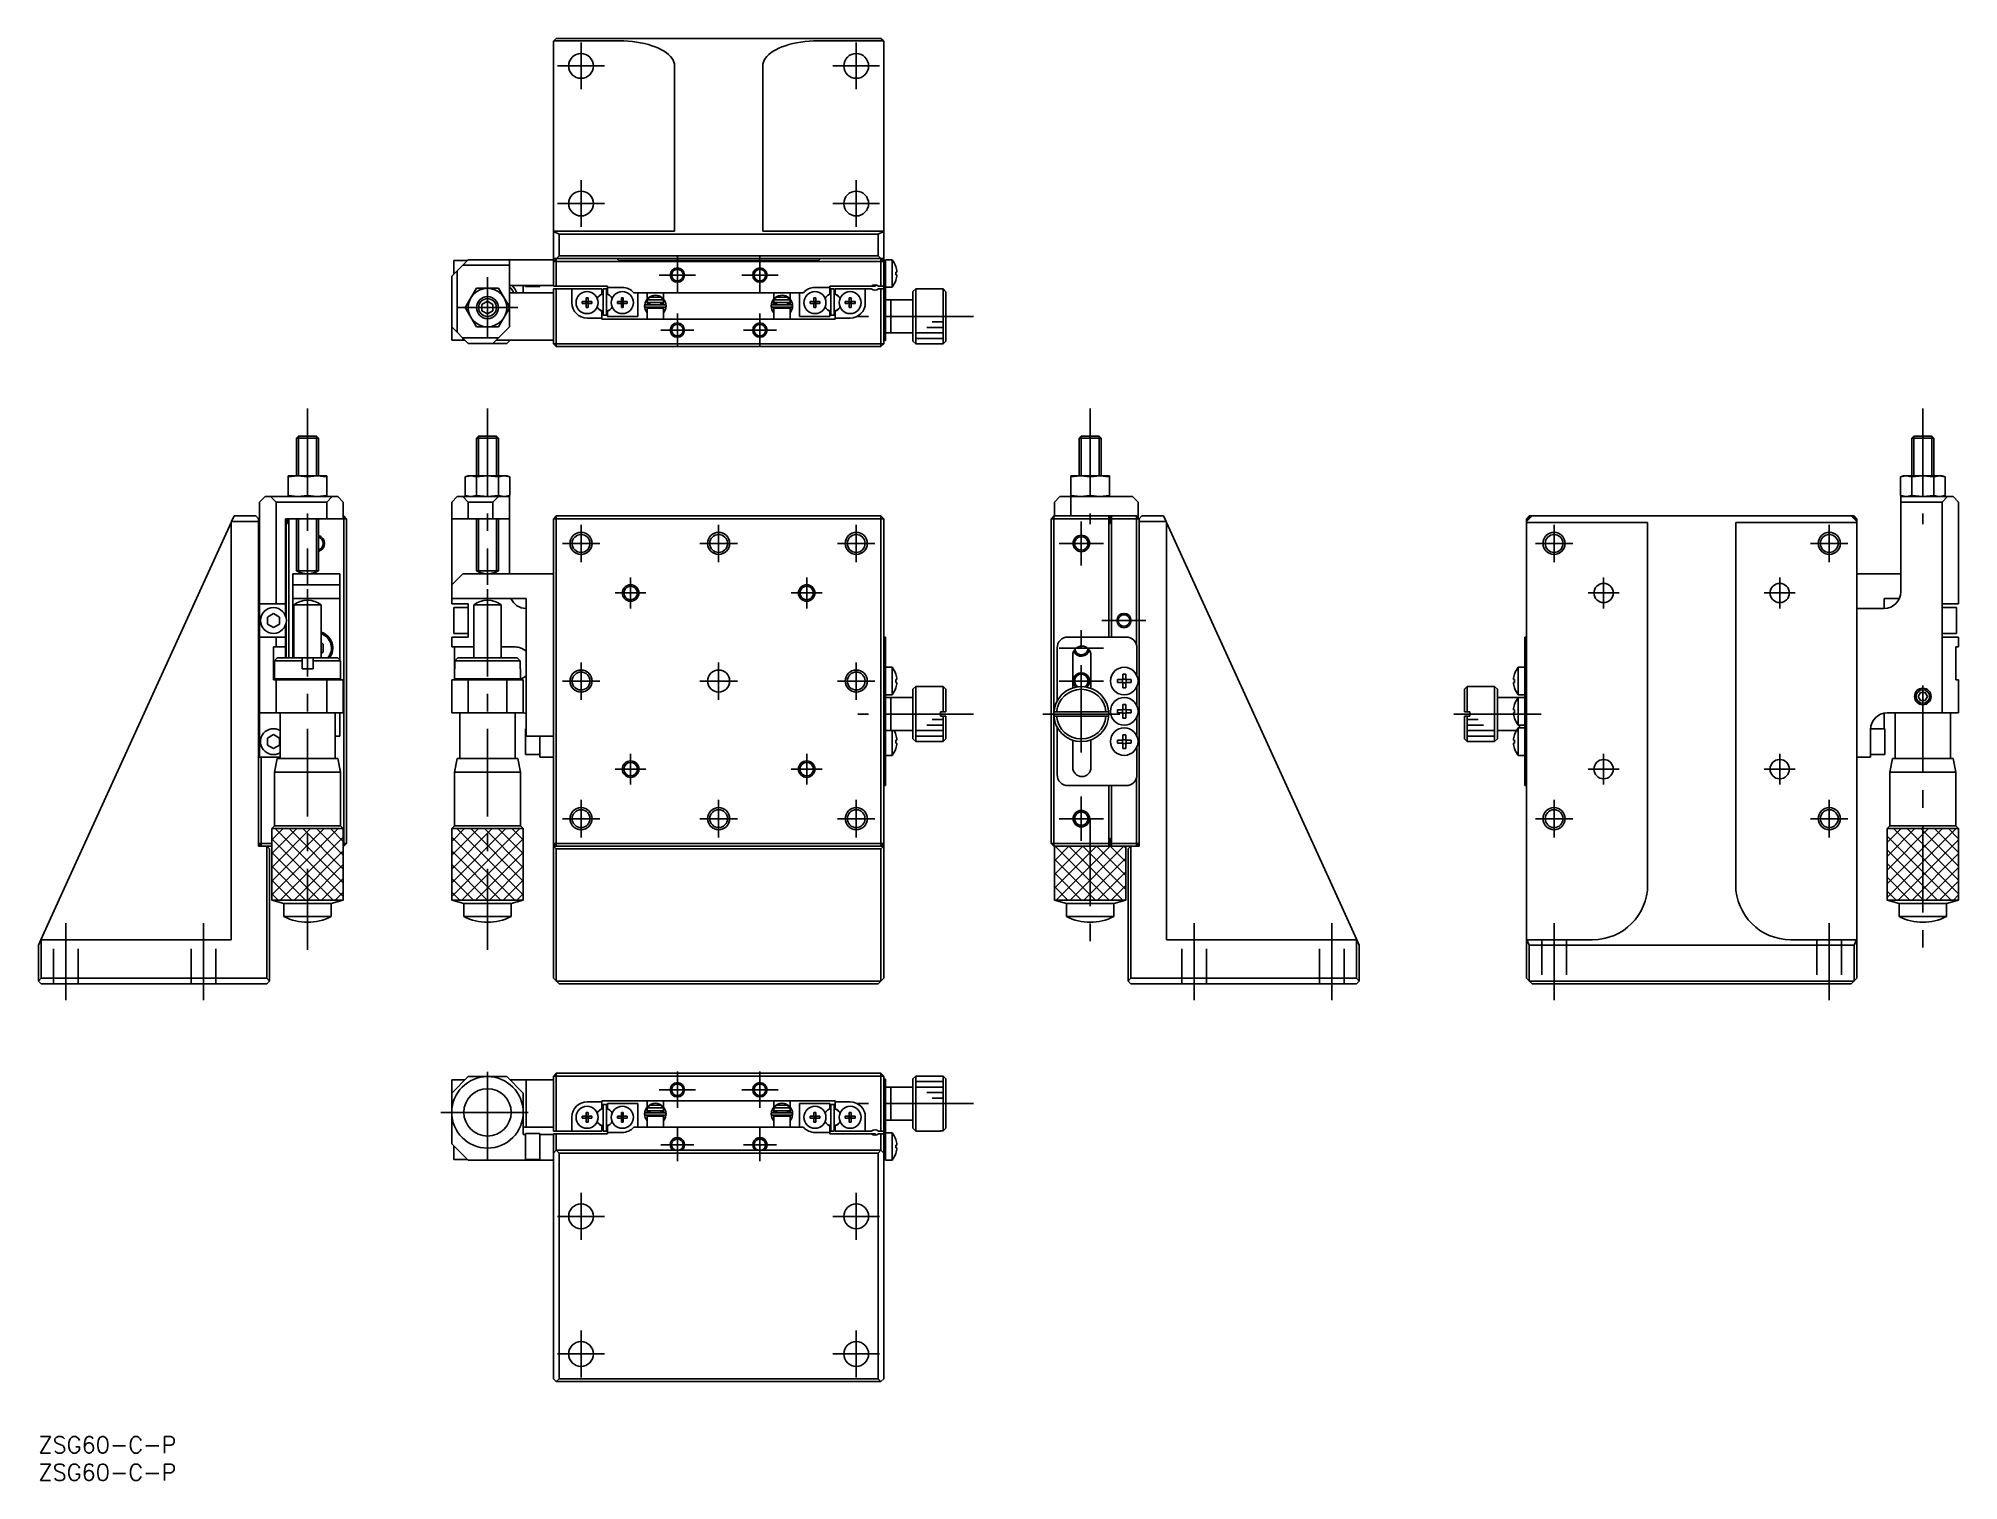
# Model space of a CAD drawing. Extents: x 0 to 349, y -8 to 254.
import ezdxf

# ---------------------------------------------------------------- set-up
doc = ezdxf.new("R2010")
doc.units = 0
doc.header["$LTSCALE"] = 0.5
doc.linetypes.add('CENTER', pattern=[50.8, 31.75, -6.35, 6.35, -6.35])
doc.linetypes.add('DASHED', pattern=[19.05, 12.7, -6.35])
for name, color, linetype in [('MSM_CENTER', 1, 'CENTER'), ('MSM_CONTINUOUS', 7, 'CONTINUOUS'), ('MSM_DASHED', 4, 'DASHED'), ('MSM_NARROW', 5, 'CONTINUOUS'), ('MSM_PART_NUMBER', 7, 'CONTINUOUS')]:
    doc.layers.add(name, color=color, linetype=linetype)
doc.styles.get("Standard").update_dxf_attribs({"font": 'txt.shx', "height": 3, "bigfont": 'bigfont.shx'})

# ---------------------------------------------------------------- blocks, each defined once
blk = doc.blocks.new('*U2')
at = {"layer": 'MSM_PART_NUMBER'}
blk.add_text('ZSG60-C-P', height=3, dxfattribs=at).set_placement((0, -3))
blk = doc.blocks.new('*U3')
at = {"layer": 'MSM_PART_NUMBER'}
blk.add_text('ZSG60-C-P', height=3, dxfattribs=at).set_placement((0, -8))

msp = doc.modelspace()

# ---------------------------------------------------------------- linework, layer by layer
at = {"layer": 'MSM_CENTER'}
for p, q in [((98.6, 244.75), (98.6, 253.25)), ((148.6, 244.75), (148.6, 253.25)), ((94.35, 249), (102.85, 249)), ((144.35, 249), (152.85, 249)), ((98.6, 219.75), (98.6, 228.25)), ((148.6, 219.75), (148.6, 228.25)), ((94.35, 224), (102.85, 224)), ((144.35, 224), (152.85, 224)), ((116.099999, 207.7), (116.099999, 214.3)), ((131.1, 207.7), (131.1, 214.3)), ((81.6, 199.6), (81.6, 210.6)), ((119.399999, 211), (112.799999, 211)), ((134.4, 211), (127.8, 211)), ((76.1, 205.1), (87.1, 205.1)), ((116.1, 204.000001), (116.1, 197.999998)), ((131.1, 204.000001), (131.1, 197.999998)), ((169.9, 203.5), (148.9, 203.5)), ((113.099999, 200.999999), (119.100001, 200.999999)), ((134.100001, 200.999999), (128.099999, 200.999999)), ((48.9, 186.75), (48.9, 154.75)), ((81.6, 186.75), (81.6, 154.75)), ((191.1, 186.75), (191.1, 165.75)), ((342.4, 186.75), (342.4, 165.75)), ((98.6, 158.85), (98.6, 165.65)), ((123.6, 158.85), (123.6, 165.65)), ((148.6, 158.85), (148.6, 165.65)), ((189.500001, 166.249999), (189.500001, 158.25)), ((275.4, 158.85), (275.4, 165.65)), ((325.4, 158.85), (325.4, 165.65)), ((102, 162.25), (95.2, 162.25)), ((127, 162.25), (120.2, 162.25)), ((152, 162.25), (145.2, 162.25)), ((193.5, 162.25), (185.500001, 162.25)), ((278.8, 162.25), (272, 162.25)), ((328.8, 162.25), (322, 162.25)), ((48.9, 153.949992), (48.9, 88.449993)), ((81.6, 153.949992), (81.6, 88.449993)), ((107.6, 150.45), (107.6, 156.05)), ((139.6, 150.45), (139.6, 156.05)), ((284.4, 150.45), (284.4, 156.05)), ((316.4, 150.45), (316.4, 156.05)), ((110.4, 153.25), (104.8, 153.25)), ((142.4, 153.25), (136.8, 153.25)), ((287.2, 153.25), (281.6, 153.25)), ((319.2, 153.25), (313.6, 153.25)), ((189.5, 124.25), (189.5, 147.25)), ((193.250001, 148.250002), (201.25, 148.250002)), ((193.499999, 143.250001), (185.5, 143.250001)), ((98.6, 133.85), (98.6, 140.65)), ((123.6, 133.85), (123.6, 140.65)), ((148.6, 133.85), (148.6, 140.65)), ((102, 137.25), (95.2, 137.25)), ((127, 137.25), (120.2, 137.25)), ((152, 137.25), (145.2, 137.25)), ((193.5, 137.25), (185.500001, 137.25)), ((342.4, 136.45), (342.4, 88.449993)), ((169.9, 131.25), (148.9, 131.25)), ((182.5, 131.25), (196.5, 131.25)), ((193.499999, 131.250003), (185.5, 131.250003)), ((273.039899, 131.25), (254.1, 131.25)), ((107.6, 118.45), (107.6, 124.05)), ((139.6, 118.45), (139.6, 124.05)), ((284.4, 118.45), (284.4, 124.05)), ((316.4, 118.45), (316.4, 124.05)), ((110.4, 121.25), (104.8, 121.25)), ((142.4, 121.25), (136.8, 121.25)), ((287.2, 121.25), (281.6, 121.25)), ((319.2, 121.25), (313.6, 121.25)), ((98.6, 108.85), (98.6, 115.65)), ((123.6, 108.85), (123.6, 115.65)), ((148.6, 108.85), (148.6, 115.65)), ((189.500001, 116.249999), (189.500001, 108.25)), ((275.4, 108.85), (275.4, 115.65)), ((325.4, 108.85), (325.4, 115.65)), ((102, 112.25), (95.2, 112.25)), ((127, 112.25), (120.2, 112.25)), ((152, 112.25), (145.2, 112.25)), ((193.5, 112.25), (185.500001, 112.25)), ((191.1, 112.25), (191.1, 88.449993)), ((278.8, 112.25), (272, 112.25)), ((328.8, 112.25), (322, 112.25)), ((5, 79.25), (5, 93.25)), ((30, 79.25), (30, 93.25)), ((210, 79.25), (210, 93.25)), ((235, 79.25), (235, 93.25)), ((275.4, 93.25), (275.4, 79.25)), ((325.4, 93.25), (325.4, 79.25)), ((81.6, 50.400001), (81.6, 67.399999)), ((116.099999, 59.7), (116.099999, 66.3)), ((131.1, 59.7), (131.1, 66.3)), ((119.399999, 63.000001), (112.799999, 63.000001)), ((134.4, 63.000001), (127.8, 63.000001)), ((169.9, 60.5), (148.9, 60.5)), ((73.100001, 58.9), (90.099999, 58.9)), ((116.1, 56.000002), (116.1, 49.999998)), ((131.1, 56.000002), (131.1, 49.999998)), ((113.099999, 53), (119.100001, 53)), ((134.100001, 53), (128.099999, 53)), ((98.6, 35.75), (98.6, 44.25)), ((148.6, 35.75), (148.6, 44.25)), ((94.35, 40), (102.85, 40)), ((144.35, 40), (152.85, 40)), ((98.6, 10.75), (98.6, 19.25)), ((148.6, 10.75), (148.6, 19.25)), ((94.35, 15), (102.85, 15)), ((144.35, 15), (152.85, 15))]:
    msp.add_line(p, q, dxfattribs=at)
at = {"layer": 'MSM_CONTINUOUS'}
for p, q in [((93.644274, 253.544274), (93.6, 253.5)), ((93.6, 209), (93.6, 253.5)), ((94.1, 254), (93.644274, 253.544274)), ((93.644274, 253.544274), (105.6, 253.544274)), ((94.1, 254), (153.1, 254)), ((105.6, 253.544274), (106.384591, 253.530225)), ((106.384591, 253.530225), (107.164345, 253.488166)), ((107.164345, 253.488166), (107.934454, 253.418356)), ((107.934454, 253.418356), (108.69017, 253.321225)), ((108.69017, 253.321225), (109.426834, 253.197373)), ((109.426834, 253.197373), (110.139905, 253.047562)), ((110.139905, 253.047562), (110.824986, 252.872716)), ((110.824986, 252.872716), (111.477853, 252.673914)), ((111.477853, 252.673914), (112.09448, 252.452381)), ((112.09448, 252.452381), (112.671068, 252.209482)), ((112.671068, 252.209482), (113.20406, 251.946716)), ((113.20406, 251.946716), (113.69017, 251.665703)), ((113.69017, 251.665703), (114.126402, 251.368174)), ((114.126402, 251.368174), (114.510065, 251.055965)), ((132.689935, 251.055965), (133.073598, 251.368174)), ((133.073598, 251.368174), (133.50983, 251.665703)), ((133.50983, 251.665703), (133.99594, 251.946716)), ((133.99594, 251.946716), (134.528932, 252.209482)), ((134.528932, 252.209482), (135.10552, 252.452381)), ((135.10552, 252.452381), (135.722147, 252.673914)), ((135.722147, 252.673914), (136.375014, 252.872716)), ((136.375014, 252.872716), (137.060095, 253.047562)), ((137.060095, 253.047562), (137.773166, 253.197373)), ((137.773166, 253.197373), (138.50983, 253.321225)), ((138.50983, 253.321225), (139.265546, 253.418356)), ((139.265546, 253.418356), (140.035655, 253.488166)), ((140.035655, 253.488166), (140.815409, 253.530225)), ((140.815409, 253.530225), (141.6, 253.544274)), ((141.6, 253.544274), (153.555726, 253.544274)), ((153.555726, 253.544274), (153.1, 254)), ((153.6, 253.5), (153.555726, 253.544274)), ((153.6, 253.5), (153.6, 198.5)), ((114.510065, 251.055965), (114.838795, 250.731)), ((114.838795, 250.731), (115.110565, 250.395283)), ((115.110565, 250.395283), (115.323699, 250.050883)), ((115.323699, 250.050883), (115.476883, 249.699924)), ((115.476883, 249.699924), (115.569173, 249.34457)), ((115.569173, 249.34457), (115.6, 248.987011)), ((115.6, 248.987011), (115.6, 219)), ((131.6, 248.987011), (131.630827, 249.34457)), ((131.6, 219), (131.6, 248.987011)), ((131.630827, 249.34457), (131.723117, 249.699924)), ((131.723117, 249.699924), (131.876301, 250.050883)), ((131.876301, 250.050883), (132.089435, 250.395283)), ((132.089435, 250.395283), (132.361205, 250.731)), ((132.361205, 250.731), (132.689935, 251.055965)), ((115.6, 219), (93.6, 219)), ((93.6, 218.909078), (94.6, 218.453352)), ((152.6, 218.453352), (94.6, 218.453352)), ((94.6, 218.453352), (94.6, 214.5)), ((153.6, 219), (131.6, 219)), ((152.6, 218.453352), (153.6, 218.909078)), ((152.6, 214.5), (152.6, 218.453352)), ((78.1, 213.8), (75.1, 210.8)), ((75.5, 213.65), (75.5, 211.2)), ((77.95, 213.65), (75.5, 213.65)), ((78.1, 213.8), (93.6, 213.8)), ((85.6, 205.171797), (85.6, 213.8)), ((94.6, 214.5), (93.6, 213.5)), ((153.6, 214), (93.6, 214)), ((93.6, 213.5), (153.6, 213.5)), ((94.1, 214), (94.1, 209)), ((94.6, 214.5), (152.6, 214.5)), ((105.45, 213.65), (105.1, 214)), ((141.75, 213.65), (105.45, 213.65)), ((142.1, 214), (141.75, 213.65)), ((152.6, 214.5), (153.6, 213.5)), ((153.1, 209), (153.1, 214)), ((153.6, 213.6), (153.9, 213.6)), ((153.9, 213.8), (153.9, 199.1)), ((155.122499, 213.8), (153.9, 213.8)), ((155.122499, 213.8), (155.122499, 208.8)), ((75.1, 199.2), (75.1, 210.8)), ((76.1, 211.8), (76.1, 200.6)), ((85.6, 212.8), (77.1, 212.8)), ((155.791347, 212.548233), (155.79902, 212.551976)), ((155.791347, 211.04), (155.791347, 211.56)), ((155.791347, 211.56), (155.983064, 211.56)), ((155.983064, 211.04), (155.791347, 211.04)), ((155.79902, 210.048024), (155.791347, 210.051767)), ((79.579274, 208.6), (77.558548, 205.1)), ((83.620726, 208.6), (79.579274, 208.6)), ((81.6, 206.254701), (80.6, 205.67735)), ((82.6, 205.67735), (81.6, 206.254701)), ((83.620726, 208.6), (85.641452, 205.1)), ((85.600124, 205.171582), (84.631089, 206.85)), ((85.6, 209.1), (93.6, 209.1)), ((93.6, 207.8), (85.6, 207.8)), ((88.1, 207.8), (88.1, 209.1)), ((88.5, 209.1), (88.5, 208.95)), ((88.5, 208.95), (91.1, 208.95)), ((91.1, 208.95), (91.1, 209.1)), ((93.6, 209), (103.4, 209)), ((93.6, 198.5), (93.6, 208.5)), ((93.6, 208.5), (102.4, 208.5)), ((94.1, 198), (94.1, 208.5)), ((96.95, 205.95), (96.95, 208.5)), ((98.813639, 206.18), (99.52, 206.18)), ((98.813639, 205.82), (98.813639, 206.18)), ((99.52, 206.886361), (99.88, 206.886361)), ((99.52, 206.18), (99.52, 206.886361)), ((99.530372, 206.169628), (99.52, 206.18)), ((99.530372, 205.830372), (99.530372, 206.169628)), ((99.530372, 206.169628), (99.869628, 206.169628)), ((99.869628, 206.169628), (99.88, 206.18)), ((99.869628, 206.169628), (99.869628, 205.830372)), ((99.88, 206.886361), (99.88, 206.18)), ((99.88, 206.18), (100.586361, 206.18)), ((100.586361, 206.18), (100.586361, 205.82)), ((102.4, 207.550806), (102.139905, 207.40064)), ((102.4, 207.550806), (102.4, 208.5)), ((102.6, 208.5), (102.6, 203.7)), ((103.2, 208.5), (102.6, 208.5)), ((103.2, 203.7), (103.2, 208.5)), ((103.4, 209), (103.4, 207.550806)), ((103.4, 208.75), (106.1, 208.75)), ((103.660095, 207.40064), (103.4, 207.550806)), ((105.213639, 206.18), (105.92, 206.18)), ((105.213639, 205.82), (105.213639, 206.18)), ((105.92, 206.886361), (106.28, 206.886361)), ((105.92, 206.18), (105.92, 206.886361)), ((105.930372, 206.169628), (105.92, 206.18)), ((105.930372, 205.830372), (105.930372, 206.169628)), ((105.930372, 206.169628), (106.269628, 206.169628)), ((106.269628, 206.169628), (106.28, 206.18)), ((106.269628, 206.169628), (106.269628, 205.830372)), ((106.28, 206.886361), (106.28, 206.18)), ((106.28, 206.18), (106.986361, 206.18)), ((106.986361, 206.18), (106.986361, 205.82)), ((108.179062, 207.8), (139.020938, 207.8)), ((108.9, 207.8), (108.9, 203.5)), ((110.292304, 206.115047), (110.156344, 205.427592)), ((110.257494, 205.933885), (110.256415, 205.899659)), ((110.256415, 205.899659), (110.257047, 205.865423)), ((110.257047, 205.865423), (110.259389, 205.83126)), ((110.260284, 205.968017), (110.257494, 205.933885)), ((110.264776, 206.001972), (110.260284, 205.968017)), ((110.270961, 206.035666), (110.264776, 206.001972)), ((110.278824, 206.069018), (110.270961, 206.035666)), ((110.288347, 206.101945), (110.278824, 206.069018)), ((110.299506, 206.134364), (110.288347, 206.101945)), ((110.31156, 206.164531), (110.299506, 206.134364)), ((110.311983, 206.16526), (110.31156, 206.164531)), ((110.31535, 206.1673), (110.311983, 206.16526)), ((110.32537, 206.193692), (110.313553, 206.166697)), ((110.317582, 206.167792), (110.31535, 206.1673)), ((110.316381, 206.173397), (110.5398, 206.105696)), ((110.322003, 206.168121), (110.317582, 206.167792)), ((110.327548, 206.167916), (110.322003, 206.168121)), ((110.334179, 206.16718), (110.327548, 206.167916)), ((110.341853, 206.165916), (110.334179, 206.16718)), ((110.350517, 206.164133), (110.341853, 206.165916)), ((110.360116, 206.161844), (110.350517, 206.164133)), ((110.370584, 206.159062), (110.360116, 206.161844)), ((110.381853, 206.155808), (110.370584, 206.159062)), ((110.393847, 206.152101), (110.381853, 206.155808)), ((110.406486, 206.147968), (110.393847, 206.152101)), ((110.419686, 206.143435), (110.406486, 206.147968)), ((110.43336, 206.138533), (110.419686, 206.143435)), ((110.447417, 206.133294), (110.43336, 206.138533)), ((110.461763, 206.127753), (110.447417, 206.133294)), ((110.476303, 206.121947), (110.461763, 206.127753)), ((110.490939, 206.115915), (110.476303, 206.121947)), ((110.505575, 206.109697), (110.490939, 206.115915)), ((110.520113, 206.103333), (110.505575, 206.109697)), ((110.534457, 206.096867), (110.520113, 206.103333)), ((110.548511, 206.090342), (110.534457, 206.096867)), ((110.5398, 206.105696), (110.600006, 206.075503)), ((110.562182, 206.0838), (110.548511, 206.090342)), ((110.575378, 206.077286), (110.562182, 206.0838)), ((110.588012, 206.070842), (110.575378, 206.077286)), ((110.6, 206.064512), (110.588012, 206.070842)), ((110.6, 207.8), (110.6, 206.636615)), ((113.6, 206.5), (110.6, 206.5)), ((110.6, 206.5), (110.6, 206)), ((110.6, 206), (113.6, 206)), ((110.646438, 205.899941), (110.647067, 205.915005)), ((110.64658, 205.884867), (110.646438, 205.899941)), ((110.647492, 205.869824), (110.64658, 205.884867)), ((110.647067, 205.915005), (110.648465, 205.93002)), ((110.64917, 205.854851), (110.647492, 205.869824)), ((110.648465, 205.93002), (110.650628, 205.944946)), ((110.651609, 205.839987), (110.64917, 205.854851)), ((110.650628, 205.944946), (110.653552, 205.959743)), ((110.653552, 205.959743), (110.657227, 205.974372)), ((110.654317, 206.5), (111.183485, 207)), ((110.657227, 205.974372), (110.661643, 205.988795)), ((110.661643, 205.988795), (110.666788, 206.002975)), ((110.666788, 206.002975), (110.670195, 206.011295)), ((111.1, 206), (111.1, 205.595)), ((111.183485, 207), (113.016515, 207)), ((113.016515, 207), (113.545683, 206.5)), ((113.1, 205.595), (113.1, 206)), ((113.529805, 206.011295), (113.535571, 205.996751)), ((113.53521, 206.000158), (113.643689, 205.595043)), ((113.535571, 205.996751), (113.540387, 205.982489)), ((113.540387, 205.982489), (113.544472, 205.967997)), ((113.544472, 205.967997), (113.547816, 205.95331)), ((113.547816, 205.95331), (113.550406, 205.938468)), ((113.551872, 205.863298), (113.549859, 205.84835)), ((113.550406, 205.938468), (113.552236, 205.92351)), ((113.553118, 205.878328), (113.551872, 205.863298)), ((113.552236, 205.92351), (113.5533, 205.908474)), ((113.553595, 205.8934), (113.553118, 205.878328)), ((113.5533, 205.908474), (113.553595, 205.8934)), ((113.6, 206.636245), (113.6, 207.8)), ((113.6, 206), (113.6, 206.5)), ((113.884219, 206.169839), (113.883663, 206.173188)), ((113.909821, 206.107645), (113.88844, 206.164531)), ((133.292304, 206.115047), (133.156344, 205.427592)), ((133.257494, 205.933885), (133.256415, 205.899659)), ((133.256415, 205.899659), (133.257047, 205.865423)), ((133.257047, 205.865423), (133.259389, 205.83126)), ((133.260284, 205.968017), (133.257494, 205.933885)), ((133.264776, 206.001972), (133.260284, 205.968017)), ((133.270961, 206.035666), (133.264776, 206.001972)), ((133.278824, 206.069018), (133.270961, 206.035666)), ((133.288347, 206.101945), (133.278824, 206.069018)), ((133.299506, 206.134364), (133.288347, 206.101945)), ((133.31156, 206.164531), (133.299506, 206.134364)), ((133.311983, 206.16526), (133.31156, 206.164531)), ((133.31535, 206.1673), (133.311983, 206.16526)), ((133.317582, 206.167792), (133.31535, 206.1673)), ((133.316381, 206.173397), (133.5398, 206.105696)), ((133.32537, 206.193692), (133.31664, 206.173859)), ((133.322003, 206.168121), (133.317582, 206.167792)), ((133.327548, 206.167916), (133.322003, 206.168121)), ((133.334179, 206.16718), (133.327548, 206.167916)), ((133.341853, 206.165916), (133.334179, 206.16718)), ((133.350517, 206.164133), (133.341853, 206.165916)), ((133.360116, 206.161844), (133.350517, 206.164133)), ((133.370584, 206.159062), (133.360116, 206.161844)), ((133.381853, 206.155808), (133.370584, 206.159062)), ((133.393847, 206.152101), (133.381853, 206.155808)), ((133.406486, 206.147968), (133.393847, 206.152101)), ((133.419686, 206.143435), (133.406486, 206.147968)), ((133.43336, 206.138533), (133.419686, 206.143435)), ((133.447417, 206.133294), (133.43336, 206.138533)), ((133.461763, 206.127753), (133.447417, 206.133294)), ((133.476303, 206.121947), (133.461763, 206.127753)), ((133.490939, 206.115915), (133.476303, 206.121947)), ((133.505575, 206.109697), (133.490939, 206.115915)), ((133.520113, 206.103333), (133.505575, 206.109697)), ((133.534457, 206.096867), (133.520113, 206.103333)), ((133.548511, 206.090342), (133.534457, 206.096867)), ((133.5398, 206.105696), (133.600006, 206.075503)), ((133.562182, 206.0838), (133.548511, 206.090342)), ((133.575378, 206.077286), (133.562182, 206.0838)), ((133.588012, 206.070842), (133.575378, 206.077286)), ((133.6, 206.064512), (133.588012, 206.070842)), ((133.6, 207.8), (133.6, 206.636615)), ((136.6, 206.5), (133.6, 206.5)), ((133.6, 206.5), (133.6, 206)), ((133.6, 206), (136.6, 206)), ((133.646438, 205.899941), (133.647067, 205.915005)), ((133.64658, 205.884867), (133.646438, 205.899941)), ((133.647492, 205.869824), (133.64658, 205.884867)), ((133.647067, 205.915005), (133.648465, 205.93002)), ((133.64917, 205.854851), (133.647492, 205.869824)), ((133.648465, 205.93002), (133.650628, 205.944946)), ((133.651609, 205.839987), (133.64917, 205.854851)), ((133.650628, 205.944946), (133.653552, 205.959743)), ((133.653552, 205.959743), (133.657227, 205.974372)), ((133.654317, 206.5), (134.183485, 207)), ((133.657227, 205.974372), (133.661643, 205.988795)), ((133.661643, 205.988795), (133.666788, 206.002975)), ((133.666788, 206.002975), (133.670195, 206.011295)), ((134.1, 206), (134.1, 205.595)), ((134.183485, 207), (136.016515, 207)), ((136.016515, 207), (136.545683, 206.5)), ((136.1, 205.595), (136.1, 206)), ((136.529805, 206.011295), (136.535571, 205.996751)), ((136.53521, 206.000158), (136.643689, 205.595043)), ((136.535571, 205.996751), (136.540387, 205.982489)), ((136.540387, 205.982489), (136.544472, 205.967997)), ((136.544472, 205.967997), (136.547816, 205.95331)), ((136.547816, 205.95331), (136.550406, 205.938468)), ((136.551872, 205.863298), (136.549859, 205.84835)), ((136.550406, 205.938468), (136.552236, 205.92351)), ((136.553118, 205.878328), (136.551872, 205.863298)), ((136.552236, 205.92351), (136.5533, 205.908474)), ((136.553595, 205.8934), (136.553118, 205.878328)), ((136.5533, 205.908474), (136.553595, 205.8934)), ((136.6, 206.636245), (136.6, 207.8)), ((136.6, 206), (136.6, 206.5)), ((136.884219, 206.169839), (136.883663, 206.173188)), ((136.909821, 206.107645), (136.88844, 206.164531)), ((138.3, 207.8), (138.3, 203.5)), ((140.213639, 206.18), (140.92, 206.18)), ((140.213639, 205.82), (140.213639, 206.18)), ((140.92, 206.886361), (141.28, 206.886361)), ((140.92, 206.18), (140.92, 206.886361)), ((140.930372, 206.169628), (140.92, 206.18)), ((140.930372, 205.830372), (140.930372, 206.169628)), ((140.930372, 206.169628), (141.269628, 206.169628)), ((141.1, 208.75), (143.8, 208.75)), ((141.269628, 206.169628), (141.28, 206.18)), ((141.269628, 206.169628), (141.269628, 205.830372)), ((141.28, 206.886361), (141.28, 206.18)), ((141.28, 206.18), (141.986361, 206.18)), ((141.986361, 206.18), (141.986361, 205.82)), ((143.539905, 207.40064), (143.8, 207.550806)), ((143.8, 209), (151.338562, 209)), ((143.8, 209), (143.8, 207.550806)), ((144, 208.5), (144, 203.7)), ((144.6, 208.5), (144, 208.5)), ((144.6, 203.7), (144.6, 208.5)), ((144.8, 208.5), (144.8, 207.550806)), ((144.8, 208.5), (151.338562, 208.5)), ((144.8, 207.550806), (145.060095, 207.40064)), ((146.613639, 206.18), (147.32, 206.18)), ((146.613639, 205.82), (146.613639, 206.18)), ((147.32, 206.886361), (147.68, 206.886361)), ((147.32, 206.18), (147.32, 206.886361)), ((147.330372, 206.169628), (147.32, 206.18)), ((147.330372, 205.830372), (147.330372, 206.169628)), ((147.330372, 206.169628), (147.669628, 206.169628)), ((147.669628, 206.169628), (147.68, 206.18)), ((147.669628, 206.169628), (147.669628, 205.830372)), ((147.68, 206.886361), (147.68, 206.18)), ((147.68, 206.18), (148.386361, 206.18)), ((148.386361, 206.18), (148.386361, 205.82)), ((150.25, 208.5), (150.25, 205.95)), ((151.339088, 209), (152.1, 209)), ((152.1, 209), (152.1, 209.244987)), ((152.661438, 209), (153.6, 209)), ((153.6, 208.5), (152.661438, 208.5)), ((153.1, 198), (153.1, 208.5)), ((153.9, 208.8), (155.122499, 208.8)), ((158.9, 206.5), (153.9, 206.5)), ((154.9, 200.5), (154.9, 206.5)), ((159.4, 208.5), (158.9, 208)), ((158.9, 199), (158.9, 208)), ((159.4, 208.5), (159.4, 198.5)), ((163.9, 208.5), (159.4, 208.5)), ((163.9, 208.5), (163.9, 208.483974)), ((163.9, 208.483974), (164.4, 208.483974)), ((164.4, 198.516026), (164.4, 208.483974)), ((164.4, 208.483974), (164.9, 207.982187)), ((164.9, 207.982187), (164.9, 199.017813)), ((79.579274, 201.6), (77.558548, 205.1)), ((80.6, 205.67735), (80.6, 204.52265)), ((80.6, 204.52265), (81.6, 203.945299)), ((81.6, 203.945299), (82.6, 204.52265)), ((82.6, 204.52265), (82.6, 205.67735)), ((85.641452, 205.1), (83.620726, 201.6)), ((85.6, 201.6), (85.6, 205.028203)), ((85.641452, 205.1), (85.600124, 205.171582)), ((99.52, 205.82), (98.813639, 205.82)), ((99.530372, 205.830372), (99.52, 205.82)), ((99.52, 205.113639), (99.52, 205.82)), ((99.88, 205.113639), (99.52, 205.113639)), ((99.869628, 205.830372), (99.530372, 205.830372)), ((102.4, 203.2), (99.7, 203.2)), ((99.869628, 205.830372), (99.88, 205.82)), ((99.88, 205.82), (99.88, 205.113639)), ((100.586361, 205.82), (99.88, 205.82)), ((102.139905, 204.59936), (102.4, 204.449194)), ((102.4, 203), (102.4, 204.449194)), ((144.8, 203), (102.4, 203)), ((103.2, 203.7), (102.6, 203.7)), ((103.4, 204.449194), (103.660095, 204.59936)), ((103.4, 204.449194), (103.4, 203.5)), ((108.9, 203.5), (103.4, 203.5)), ((105.92, 205.82), (105.213639, 205.82)), ((105.930372, 205.830372), (105.92, 205.82)), ((105.92, 205.113639), (105.92, 205.82)), ((106.28, 205.113639), (105.92, 205.113639)), ((106.269628, 205.830372), (105.930372, 205.830372)), ((106.269628, 205.830372), (106.28, 205.82)), ((106.28, 205.82), (106.28, 205.113639)), ((106.986361, 205.82), (106.28, 205.82)), ((110.259389, 205.83126), (110.263436, 205.797254)), ((110.263436, 205.797254), (110.269178, 205.763487)), ((110.269178, 205.763487), (110.276601, 205.730043)), ((110.276601, 205.730043), (110.285686, 205.697004)), ((110.285686, 205.697004), (110.296413, 205.664449)), ((110.296413, 205.664449), (110.308755, 205.632458)), ((110.308755, 205.632458), (110.322683, 205.601111)), ((110.322683, 205.601111), (110.326375, 205.593453)), ((113.85, 205.595), (110.35, 205.595)), ((110.35, 205.205), (113.85, 205.205)), ((110.596632, 204.999797), (110.556318, 205.204977)), ((110.599678, 204.988569), (110.596632, 204.999797)), ((113.6, 205), (110.6, 205)), ((110.6, 205), (110.6, 203)), ((110.654801, 205.825271), (110.651609, 205.839987)), ((110.658736, 205.810741), (110.654801, 205.825271)), ((110.663403, 205.796434), (110.658736, 205.810741)), ((110.661805, 205.8), (111.1, 205.8)), ((110.668786, 205.782386), (110.663403, 205.796434)), ((110.674871, 205.768634), (110.668786, 205.782386)), ((110.68164, 205.755209), (110.674871, 205.768634)), ((110.689074, 205.742147), (110.68164, 205.755209)), ((110.697152, 205.729478), (110.689074, 205.742147)), ((110.705853, 205.717232), (110.697152, 205.729478)), ((110.715151, 205.705439), (110.705853, 205.717232)), ((110.725024, 205.694126), (110.715151, 205.705439)), ((110.735445, 205.683319), (110.725024, 205.694126)), ((110.746386, 205.673043), (110.735445, 205.683319)), ((110.757821, 205.663321), (110.746386, 205.673043)), ((110.76972, 205.654176), (110.757821, 205.663321)), ((110.782053, 205.645628), (110.76972, 205.654176)), ((110.794791, 205.637694), (110.782053, 205.645628)), ((110.807901, 205.630394), (110.794791, 205.637694)), ((110.821353, 205.623743), (110.807901, 205.630394)), ((110.835113, 205.617756), (110.821353, 205.623743)), ((110.84915, 205.612445), (110.835113, 205.617756)), ((110.86343, 205.607822), (110.84915, 205.612445)), ((110.877918, 205.603898), (110.86343, 205.607822)), ((110.892581, 205.600681), (110.877918, 205.603898)), ((110.907385, 205.598177), (110.892581, 205.600681)), ((110.922294, 205.596394), (110.907385, 205.598177)), ((110.937274, 205.595334), (110.922294, 205.596394)), ((110.951499, 205.595), (110.937274, 205.595334)), ((111.1, 205.205), (111.1, 205)), ((113.1, 205.8), (113.538184, 205.8)), ((113.1, 205), (113.1, 205.205)), ((113.255196, 205.595076), (113.248501, 205.595)), ((113.2702, 205.595771), (113.255196, 205.595076)), ((113.285156, 205.597193), (113.2702, 205.595771)), ((113.300027, 205.599338), (113.285156, 205.597193)), ((113.314779, 205.602202), (113.300027, 205.599338)), ((113.329378, 205.60578), (113.314779, 205.602202)), ((113.343787, 205.610063), (113.329378, 205.60578)), ((113.357974, 205.615043), (113.343787, 205.610063)), ((113.371903, 205.620709), (113.357974, 205.615043)), ((113.385542, 205.62705), (113.371903, 205.620709)), ((113.398857, 205.634052), (113.385542, 205.62705)), ((113.411814, 205.6417), (113.398857, 205.634052)), ((113.424383, 205.649977), (113.411814, 205.6417)), ((113.436532, 205.658864), (113.424383, 205.649977)), ((113.448229, 205.668343), (113.436532, 205.658864)), ((113.459444, 205.678391), (113.448229, 205.668343)), ((113.470149, 205.688986), (113.459444, 205.678391)), ((113.480316, 205.700103), (113.470149, 205.688986)), ((113.489917, 205.711716), (113.480316, 205.700103)), ((113.498926, 205.723797), (113.489917, 205.711716)), ((113.50732, 205.736317), (113.498926, 205.723797)), ((113.515074, 205.749246), (113.50732, 205.736317)), ((113.522167, 205.762552), (113.515074, 205.749246)), ((113.52858, 205.776201), (113.522167, 205.762552)), ((113.534293, 205.790159), (113.52858, 205.776201)), ((113.539291, 205.80439), (113.534293, 205.790159)), ((113.543559, 205.818857), (113.539291, 205.80439)), ((113.547085, 205.833523), (113.543559, 205.818857)), ((113.549859, 205.84835), (113.547085, 205.833523)), ((113.6, 203), (113.6, 205)), ((113.603369, 204.999754), (113.600086, 204.987567)), ((113.643366, 205.204944), (113.603369, 204.999754)), ((133.259389, 205.83126), (133.263436, 205.797254)), ((133.263436, 205.797254), (133.269178, 205.763487)), ((133.269178, 205.763487), (133.276601, 205.730043)), ((133.276601, 205.730043), (133.285686, 205.697004)), ((133.285686, 205.697004), (133.296413, 205.664449)), ((133.296413, 205.664449), (133.308755, 205.632458)), ((133.308755, 205.632458), (133.322683, 205.601111)), ((133.322683, 205.601111), (133.326375, 205.593453)), ((136.85, 205.595), (133.35, 205.595)), ((133.35, 205.205), (136.85, 205.205)), ((133.596632, 204.999797), (133.556318, 205.204977)), ((133.599678, 204.988569), (133.596632, 204.999797)), ((136.6, 205), (133.6, 205)), ((133.6, 205), (133.6, 203)), ((133.654801, 205.825271), (133.651609, 205.839987)), ((133.658736, 205.810741), (133.654801, 205.825271)), ((133.663403, 205.796434), (133.658736, 205.810741)), ((133.661805, 205.8), (134.1, 205.8)), ((133.668786, 205.782386), (133.663403, 205.796434)), ((133.674871, 205.768634), (133.668786, 205.782386)), ((133.68164, 205.755209), (133.674871, 205.768634)), ((133.689074, 205.742147), (133.68164, 205.755209)), ((133.697152, 205.729478), (133.689074, 205.742147)), ((133.705853, 205.717232), (133.697152, 205.729478)), ((133.715151, 205.705439), (133.705853, 205.717232)), ((133.725024, 205.694126), (133.715151, 205.705439)), ((133.735445, 205.683319), (133.725024, 205.694126)), ((133.746386, 205.673043), (133.735445, 205.683319)), ((133.757821, 205.663321), (133.746386, 205.673043)), ((133.76972, 205.654176), (133.757821, 205.663321)), ((133.782053, 205.645628), (133.76972, 205.654176)), ((133.794791, 205.637694), (133.782053, 205.645628)), ((133.807901, 205.630394), (133.794791, 205.637694)), ((133.821353, 205.623743), (133.807901, 205.630394)), ((133.835113, 205.617756), (133.821353, 205.623743)), ((133.84915, 205.612445), (133.835113, 205.617756)), ((133.86343, 205.607822), (133.84915, 205.612445)), ((133.877918, 205.603898), (133.86343, 205.607822)), ((133.892581, 205.600681), (133.877918, 205.603898)), ((133.907385, 205.598177), (133.892581, 205.600681)), ((133.922294, 205.596394), (133.907385, 205.598177)), ((133.937274, 205.595334), (133.922294, 205.596394)), ((133.951499, 205.595), (133.937274, 205.595334)), ((134.1, 205.205), (134.1, 205)), ((136.1, 205.8), (136.538184, 205.8)), ((136.1, 205), (136.1, 205.205)), ((136.255196, 205.595076), (136.248501, 205.595)), ((136.2702, 205.595771), (136.255196, 205.595076)), ((136.285156, 205.597193), (136.2702, 205.595771)), ((136.300027, 205.599338), (136.285156, 205.597193)), ((136.314779, 205.602202), (136.300027, 205.599338)), ((136.329378, 205.60578), (136.314779, 205.602202)), ((136.343787, 205.610063), (136.329378, 205.60578)), ((136.357974, 205.615043), (136.343787, 205.610063)), ((136.371903, 205.620709), (136.357974, 205.615043)), ((136.385542, 205.62705), (136.371903, 205.620709)), ((136.398857, 205.634052), (136.385542, 205.62705)), ((136.411814, 205.6417), (136.398857, 205.634052)), ((136.424383, 205.649977), (136.411814, 205.6417)), ((136.436532, 205.658864), (136.424383, 205.649977)), ((136.448229, 205.668343), (136.436532, 205.658864)), ((136.459444, 205.678391), (136.448229, 205.668343)), ((136.470149, 205.688986), (136.459444, 205.678391)), ((136.480316, 205.700103), (136.470149, 205.688986)), ((136.489917, 205.711716), (136.480316, 205.700103)), ((136.498926, 205.723797), (136.489917, 205.711716)), ((136.50732, 205.736317), (136.498926, 205.723797)), ((136.515074, 205.749246), (136.50732, 205.736317)), ((136.522167, 205.762552), (136.515074, 205.749246)), ((136.52858, 205.776201), (136.522167, 205.762552)), ((136.534293, 205.790159), (136.52858, 205.776201)), ((136.539291, 205.80439), (136.534293, 205.790159)), ((136.543559, 205.818857), (136.539291, 205.80439)), ((136.547085, 205.833523), (136.543559, 205.818857)), ((136.549859, 205.84835), (136.547085, 205.833523)), ((136.6, 203), (136.6, 205)), ((136.603369, 204.999754), (136.600086, 204.987567)), ((136.643366, 205.204944), (136.603369, 204.999754)), ((143.8, 203.5), (138.3, 203.5)), ((140.92, 205.82), (140.213639, 205.82)), ((140.930372, 205.830372), (140.92, 205.82)), ((140.92, 205.113639), (140.92, 205.82)), ((141.28, 205.113639), (140.92, 205.113639)), ((141.269628, 205.830372), (140.930372, 205.830372)), ((141.269628, 205.830372), (141.28, 205.82)), ((141.986361, 205.82), (141.28, 205.82)), ((141.28, 205.82), (141.28, 205.113639)), ((143.8, 204.449194), (143.539905, 204.59936)), ((143.8, 204.449194), (143.8, 203.5)), ((144.6, 203.7), (144, 203.7)), ((145.060095, 204.59936), (144.8, 204.449194)), ((144.8, 203), (144.8, 204.449194)), ((147.5, 203.2), (144.8, 203.2)), ((147.32, 205.82), (146.613639, 205.82)), ((147.330372, 205.830372), (147.32, 205.82)), ((147.32, 205.113639), (147.32, 205.82)), ((147.68, 205.113639), (147.32, 205.113639)), ((147.669628, 205.830372), (147.330372, 205.830372)), ((147.669628, 205.830372), (147.68, 205.82)), ((147.68, 205.82), (147.68, 205.113639)), ((148.386361, 205.82), (147.68, 205.82)), ((75.1, 201.6), (78.1, 198.6)), ((77.5, 199.2), (75.1, 199.2)), ((77.1, 199.6), (77.1, 199.2)), ((77.1, 199.6), (83.6, 199.6)), ((83.620726, 201.6), (79.579274, 201.6)), ((82.6, 198.6), (85.6, 201.6)), ((93.6, 199.2), (83.2, 199.2)), ((85.1, 198.6), (85.7, 199.2)), ((153.9, 199.1), (153.6, 199.1)), ((153.9, 200.5), (158.9, 200.5)), ((158.9, 199), (159.4, 198.5)), ((164.9, 199.017813), (164.4, 198.516026)), ((85.1, 198.6), (78.1, 198.6)), ((153.6, 198.5), (93.6, 198.5)), ((94.1, 198), (93.6, 198.5)), ((153.1, 198), (94.1, 198)), ((153.1, 198), (153.6, 198.5)), ((159.4, 198.5), (163.9, 198.5)), ((164.4, 198.516026), (163.9, 198.516026)), ((163.9, 198.516026), (163.9, 198.5)), ((46.9, 181.370999), (47.279, 181.749999)), ((50.521, 181.749999), (47.279, 181.749999)), ((50.9, 181.370999), (50.521, 181.749999)), ((79.6, 181.370999), (79.979, 181.749999)), ((83.221, 181.749999), (79.979, 181.749999)), ((83.6, 181.370999), (83.221, 181.749999)), ((189.1, 181.370999), (189.479, 181.749999)), ((192.721, 181.749999), (189.479, 181.749999)), ((193.1, 181.370999), (192.721, 181.749999)), ((340.4, 181.370999), (340.779, 181.749999)), ((344.021, 181.749999), (340.779, 181.749999)), ((344.4, 181.370999), (344.021, 181.749999)), ((46.9, 181.370999), (50.9, 181.370999)), ((46.9, 174.549999), (46.9, 181.370999)), ((50.9, 174.549998), (50.9, 181.370999)), ((79.6, 181.370999), (83.6, 181.370999)), ((79.6, 174.549999), (79.6, 181.370999)), ((83.6, 174.549998), (83.6, 181.370999)), ((189.1, 181.370999), (193.1, 181.370999)), ((189.1, 174.549999), (189.1, 181.370999)), ((193.1, 174.549998), (193.1, 181.370999)), ((340.4, 181.370999), (344.4, 181.370999)), ((340.4, 174.549999), (340.4, 181.370999)), ((344.4, 174.549998), (344.4, 181.370999)), ((47.15, 174.55), (45.4, 174.352928)), ((45.4, 170.75), (45.4, 174.55)), ((45.4, 174.55), (52.4, 174.55)), ((48.9, 174.352928), (47.15, 174.55)), ((50.65, 174.55), (48.9, 174.352928)), ((52.4, 174.352928), (50.65, 174.55)), ((52.4, 174.55), (52.4, 170.75)), ((78.568911, 174.55), (77.558548, 174.352928)), ((78.1, 174.55), (77.558548, 174.352928)), ((78.1, 174.55), (85.1, 174.55)), ((79.579274, 174.352928), (78.568911, 174.55)), ((81.6, 174.55), (79.579274, 174.352928)), ((83.620726, 174.352928), (81.6, 174.55)), ((84.631089, 174.55), (83.620726, 174.352928)), ((85.641452, 174.352928), (84.631089, 174.55)), ((85.641452, 174.352928), (85.1, 174.55)), ((189.35, 174.55), (187.6, 174.352928)), ((187.6, 174.55), (194.6, 174.55)), ((187.6, 174.55), (187.6, 167.25)), ((191.1, 174.352928), (189.35, 174.55)), ((192.85, 174.55), (191.1, 174.352928)), ((194.6, 174.352928), (192.85, 174.55)), ((194.6, 174.55), (194.6, 170.75)), ((339.368911, 174.55), (338.358548, 174.352928)), ((338.9, 174.55), (338.358548, 174.352928)), ((338.9, 174.55), (345.9, 174.55)), ((340.379274, 174.352928), (339.368911, 174.55)), ((342.4, 174.55), (340.379274, 174.352928)), ((344.420726, 174.352928), (342.4, 174.55)), ((345.431089, 174.55), (344.420726, 174.352928)), ((346.441452, 174.352928), (345.431089, 174.55)), ((346.441452, 174.352928), (345.9, 174.55)), ((48.9, 170.947072), (48.9, 174.352928)), ((77.558548, 170.947072), (77.558548, 174.352928)), ((79.579274, 170.947072), (79.579274, 174.352928)), ((83.620726, 170.947072), (83.620726, 174.352928)), ((85.641452, 170.947072), (85.641452, 174.352928)), ((191.1, 170.947072), (191.1, 174.352928)), ((338.358548, 170.947072), (338.358548, 174.352928)), ((340.379274, 174.352928), (340.379274, 170.947072)), ((344.420726, 170.947072), (344.420726, 174.352928)), ((346.441452, 170.947072), (346.441452, 174.352928)), ((40.2, 169.75), (41.2, 170.75)), ((40.2, 123.45), (40.2, 169.75)), ((41.2, 170.75), (54.4, 170.75)), ((42.2, 170.75), (43.2, 169.75)), ((43.2, 169.75), (43.2, 151.25)), ((52.4, 169.75), (43.2, 169.75)), ((45.4, 170.947072), (47.15, 170.75)), ((47.15, 170.75), (48.9, 170.947072)), ((48.9, 170.947072), (50.65, 170.75)), ((50.65, 170.75), (52.4, 170.947072)), ((52.4, 169.75), (53.4, 170.75)), ((52.4, 166.75), (52.4, 169.75)), ((54.4, 170.75), (55.4, 169.75)), ((55.4, 169.75), (55.4, 166.75)), ((75.1, 169.75), (76.1, 170.75)), ((75.1, 151.25), (75.1, 169.75)), ((76.1, 170.75), (85.6, 170.75)), ((77.1, 170.75), (78.1, 169.75)), ((77.558548, 170.947072), (78.568911, 170.75)), ((77.558548, 170.947072), (78.1, 170.75)), ((78.1, 169.75), (78.1, 166.75)), ((82.6, 169.75), (78.1, 169.75)), ((78.568911, 170.75), (79.579274, 170.947072)), ((79.579274, 170.947072), (81.6, 170.75)), ((81.6, 170.75), (83.620726, 170.947072)), ((82.6, 169.75), (83.6, 170.75)), ((82.6, 166.75), (82.6, 169.75)), ((83.620726, 170.947072), (84.631089, 170.75)), ((84.631089, 170.75), (85.641452, 170.947072)), ((85.1, 170.75), (85.641452, 170.947072)), ((85.6, 156.75), (85.6, 170.75)), ((184.6, 169.75), (185.6, 170.75)), ((184.6, 167.25), (184.6, 169.75)), ((185.6, 170.75), (198.8, 170.75)), ((187.6, 170.947072), (189.35, 170.75)), ((189.35, 170.75), (191.1, 170.947072)), ((191.1, 170.947072), (192.85, 170.75)), ((192.85, 170.75), (194.6, 170.947072)), ((199.8, 169.75), (198.8, 170.75)), ((199.8, 169.75), (199.8, 166.95)), ((338.358548, 170.947072), (339.368911, 170.75)), ((338.358548, 170.947072), (338.9, 170.75)), ((338.4, 170.75), (338.4, 153.45)), ((338.4, 170.75), (347.9, 170.75)), ((345.9, 169.75), (338.4, 169.75)), ((339.368911, 170.75), (340.379274, 170.947072)), ((340.379274, 170.947072), (342.4, 170.75)), ((342.4, 170.75), (344.420726, 170.947072)), ((344.420726, 170.947072), (345.431089, 170.75)), ((345.431089, 170.75), (346.441452, 170.947072)), ((345.9, 170.75), (346.441452, 170.947072)), ((345.9, 169.75), (346.9, 170.75)), ((345.9, 131.45), (345.9, 169.75)), ((347.9, 170.75), (348.9, 169.75)), ((348.9, 169.75), (348.9, 151.25)), ((5.012989, 100.25), (35, 166.050491)), ((35.090922, 166.25), (35, 166.050491)), ((35, 90.25), (35, 166.050491)), ((35.090922, 166.25), (35.546648, 167.25)), ((40, 166.25), (35.090922, 166.25)), ((35.546648, 167.25), (39.5, 167.25)), ((40, 166.75), (39.5, 167.25)), ((40, 166.75), (40.2, 166.95)), ((40, 166.75), (40.2, 166.75)), ((40, 107.25), (40, 166.75)), ((44.9, 166.75), (56, 166.75)), ((44.9, 166.75), (44.9, 149.076136)), ((45, 148.732183), (45, 166.75)), ((45.25, 165.85), (45.25, 166.75)), ((45.25, 165.85), (45.5, 165.85)), ((45.5, 166.75), (45.5, 141.45)), ((46.9, 166.75), (46.9, 157.285898)), ((50.9, 157.285898), (50.9, 166.75)), ((55.4, 167.25), (55.5, 167.25)), ((55.5, 167.25), (55.5, 107.25)), ((56, 166.75), (55.5, 167.25)), ((56, 166.75), (56, 107.75)), ((85.6, 166.75), (75.1, 166.75)), ((79.6, 166.749981), (79.6, 157.285898)), ((83.6, 157.285898), (83.6, 166.749981)), ((94.1, 167.25), (93.6, 166.75)), ((153.6, 166.75), (93.6, 166.75)), ((93.6, 83.25), (93.6, 166.75)), ((94.1, 167.25), (153.1, 167.25)), ((94.1, 107.25), (94.1, 167.25)), ((153.6, 166.75), (153.1, 167.25)), ((153.1, 107.25), (153.1, 167.25)), ((153.6, 166.75), (153.6, 83.25)), ((184, 166.75), (184.5, 167.25)), ((184, 107.75), (184, 166.75)), ((184, 166.75), (194.5, 166.75)), ((184.5, 167.25), (199.5, 167.25)), ((184.5, 107.25), (184.5, 167.25)), ((194.5, 145.25), (194.5, 167.25)), ((194.75, 165.85), (194.5, 165.85)), ((194.75, 165.85), (194.75, 167.25)), ((195, 167.25), (195, 145.25)), ((200, 166.75), (195, 166.75)), ((199.5, 167.25), (200, 166.75)), ((199.5, 143.8745), (199.5, 167.25)), ((200.5, 167.25), (200, 166.75)), ((200, 166.75), (200, 107.25)), ((204.909078, 166.25), (200, 166.25)), ((200.5, 167.25), (204.453352, 167.25)), ((204.453352, 167.25), (204.909078, 166.25)), ((205, 166.050491), (204.909078, 166.25)), ((205, 90.25), (205, 166.050491)), ((205, 166.050491), (234.987011, 100.25)), ((270.9, 167.25), (270.4, 166.75)), ((271.4, 167.25), (270.4, 166.25)), ((270.4, 166.75), (270.9, 166.75)), ((270.4, 83.25), (270.4, 166.75)), ((270.4, 166.050491), (292.4, 166.050491)), ((270.9, 167.25), (270.9, 166.75)), ((270.9, 167.25), (329.9, 167.25)), ((292.4, 166.050491), (292.4, 100.25)), ((308.4, 166.050491), (330.4, 166.050491)), ((308.4, 100.25), (308.4, 166.050491)), ((330.4, 166.25), (329.4, 167.25)), ((329.9, 166.75), (329.9, 167.25)), ((330.4, 166.75), (329.9, 167.25)), ((329.9, 166.75), (330.4, 166.75)), ((330.4, 166.75), (330.4, 83.25)), ((46.899995, 157.285898), (50.900005, 157.285898)), ((79.599995, 157.285898), (83.600005, 157.285898)), ((46.2, 156.75), (54.8, 156.75)), ((46.2, 141.45), (46.2, 156.75)), ((54.8, 154.75), (46.2, 154.75)), ((54.8, 156.75), (54.8, 141.05)), ((77.1, 156.75), (75.1, 154.75)), ((93.6, 156.75), (77.1, 156.75)), ((330.4, 156.75), (338.4, 156.75)), ((44.9, 151.25), (40.2, 151.25)), ((46.2, 152.25), (54.8, 152.25)), ((51.399996, 151.072491), (46.400004, 151.072491)), ((46.400004, 151.072491), (46.400004, 141.45)), ((51.399996, 141.45), (51.399996, 151.072491)), ((88.6, 152.25), (75.1, 152.25)), ((75.1, 151.25), (78.1, 151.25)), ((75.5, 150.6), (75.5, 145.9)), ((78.1, 150.6), (75.5, 150.6)), ((78.1, 151.25), (78.1, 145.25)), ((84.099996, 151.072491), (79.100004, 151.072491)), ((79.100004, 151.072491), (79.100004, 141.45)), ((84.099996, 141.45), (84.099996, 151.072491)), ((88.6, 152.25), (88.6, 127.25)), ((335.4, 150.45), (330.4, 150.45)), ((335.4, 152.25), (338.149545, 152.25)), ((335.4, 150.45), (335.4, 152.25)), ((348.9, 151.25), (345.9, 151.25)), ((348.5, 150.6), (345.9, 150.6)), ((348.5, 145.9), (348.5, 150.6)), ((41.6, 148.885085), (42.7, 149.520171)), ((41.6, 147.614915), (41.6, 148.885085)), ((42.7, 146.979829), (41.6, 147.614915)), ((42.7, 149.520171), (43.8, 148.885085)), ((42.7, 146.979829), (43.8, 147.614915)), ((43.8, 148.885085), (43.8, 147.614915)), ((44.9, 141.45), (44.9, 147.423864)), ((45, 141.45), (45, 147.767817)), ((40.2, 145.25), (44.9, 145.25)), ((42.7, 143.45), (42.7, 137.45)), ((44.9, 143.45), (42.7, 143.45)), ((43.2, 145.25), (43.2, 143.45)), ((51.399996, 144.173763), (51.75, 143.971688)), ((51.75, 143.971688), (51.75, 142.528312)), ((75.1, 143.45), (75.1, 145.25)), ((78.1, 145.25), (75.1, 145.25)), ((75.1, 143.45), (79.100004, 143.45)), ((75.5, 145.9), (78.1, 145.9)), ((75.6, 143.45), (75.6, 137.45)), ((84.099996, 143.45), (86.6, 143.45)), ((153.6, 145.25), (153.9, 145.25)), ((153.9, 145.25), (153.9, 118.25)), ((185.1, 133.624868), (185.1, 143.25)), ((187.1, 145.25), (197.6, 145.25)), ((199.6, 143.25), (199.6, 138.229796)), ((270.1, 118.25), (270.1, 145.25)), ((270.1, 145.25), (270.4, 145.25)), ((345.9, 145.9), (348.5, 145.9)), ((345.9, 145.25), (348.9, 145.25)), ((348.4, 143.45), (348.4, 137.45)), ((348.9, 143.45), (348.4, 143.45)), ((348.9, 145.25), (348.9, 143.45)), ((43.4, 141.45), (42.9, 140.95)), ((47.9, 140.95), (42.9, 140.95)), ((42.9, 140.95), (42.9, 137.65)), ((43.4, 141.45), (54.4, 141.45)), ((47.9, 141.45), (47.9, 139.45)), ((49.9, 139.45), (49.9, 141.45)), ((54.9, 140.95), (49.9, 140.95)), ((51.75, 142.528312), (51.399996, 142.326237)), ((54.9, 140.95), (54.4, 141.45)), ((54.9, 137.65), (54.9, 140.95)), ((75.68392, 140.95), (76.191673, 141.45)), ((87.51608, 140.95), (75.68392, 140.95)), ((75.68392, 139.45), (75.68392, 140.95)), ((76.191673, 141.45), (87.008327, 141.45)), ((87.008327, 141.45), (87.51608, 140.95)), ((87.51608, 140.95), (87.51608, 139.45)), ((155.122499, 139.75), (153.9, 139.75)), ((155.122499, 139.75), (155.122499, 134.75)), ((187.95, 136.003683), (187.95, 141.95)), ((191.25, 141.95), (191.25, 135.933748)), ((268.877501, 134.75), (268.877501, 139.75)), ((270.1, 139.75), (268.877501, 139.75)), ((42.7, 137.45), (55.4, 137.45)), ((42.9, 137.65), (54.9, 137.65)), ((42.9, 137.65), (43.1, 137.45)), ((43.2, 137.45), (43.2, 131.45)), ((47.9, 139.45), (49.9, 139.45)), ((52.4, 131.45), (52.4, 137.45)), ((54.7, 137.45), (54.9, 137.65)), ((54.8, 137.55), (54.8, 137.45)), ((55.4, 137.45), (55.4, 131.45)), ((75.1, 131.45), (75.1, 137.45)), ((75.1, 137.45), (88.1, 137.45)), ((75.6, 139.45), (75.68392, 139.45)), ((75.6, 137.65), (87.6, 137.65)), ((75.6, 137.65), (75.8, 137.45)), ((78.1, 137.45), (78.1, 131.45)), ((85.1, 131.45), (85.1, 137.45)), ((87.4, 137.45), (87.6, 137.65)), ((87.51608, 139.45), (87.6, 139.45)), ((87.6, 137.65), (87.6, 139.45)), ((88.1, 137.45), (88.1, 131.45)), ((155.791347, 138.498233), (155.79902, 138.501976)), ((155.791347, 137.51), (155.983064, 137.51)), ((155.791347, 136.99), (155.791347, 137.51)), ((155.983064, 136.99), (155.791347, 136.99)), ((159.4, 136.25), (158.9, 135.75)), ((159.4, 136.25), (159.4, 126.25)), ((164.4, 136.25), (159.4, 136.25)), ((164.4, 131.65), (164.4, 136.25)), ((164.9, 135.75), (164.4, 136.25)), ((196.051767, 137.51), (197.04, 137.51)), ((196.051767, 136.99), (196.051767, 137.51)), ((197.04, 136.99), (196.051767, 136.99)), ((196.974238, 136.99), (196.974238, 137.51)), ((197.04, 138.498233), (197.56, 138.498233)), ((197.04, 137.51), (197.04, 138.498233)), ((197.04, 137.575762), (197.56, 137.575762)), ((197.04, 136.001767), (197.04, 136.99)), ((197.56, 136.924238), (197.04, 136.924238)), ((197.56, 138.498233), (197.56, 137.51)), ((197.56, 137.51), (198.548233, 137.51)), ((197.56, 136.99), (197.56, 136.001767)), ((198.548233, 136.99), (197.56, 136.99)), ((197.625762, 137.51), (197.625762, 136.99)), ((198.548233, 137.51), (198.548233, 136.99)), ((199.6, 136.270204), (199.6, 132.729796)), ((259.6, 136.25), (259.1, 135.75)), ((259.6, 136.25), (259.6, 131.65)), ((264.6, 136.25), (259.6, 136.25)), ((264.6, 126.25), (264.6, 136.25)), ((265.1, 135.75), (264.6, 136.25)), ((268.016936, 137.51), (268.208653, 137.51)), ((268.208653, 136.99), (268.016936, 136.99)), ((268.20098, 138.501976), (268.208653, 138.498233)), ((268.208653, 137.51), (268.208653, 136.99)), ((348.4, 137.45), (348.9, 137.45)), ((348.9, 137.45), (348.9, 131.45)), ((153.9, 134.75), (155.122499, 134.75)), ((158.9, 134.25), (153.9, 134.25)), ((154.9, 128.25), (154.9, 134.25)), ((155.79902, 135.998024), (155.791347, 136.001767)), ((158.9, 126.75), (158.9, 135.75)), ((164.9, 135.75), (164.9, 131.65)), ((197.56, 136.001767), (197.04, 136.001767)), ((197.04, 132.998233), (197.56, 132.998233)), ((197.04, 132.01), (197.04, 132.998233)), ((197.56, 132.998233), (197.56, 132.01)), ((259.1, 131.65), (259.1, 135.75)), ((265.1, 135.75), (265.1, 126.75)), ((270.1, 134.25), (265.1, 134.25)), ((268.208653, 136.001767), (268.20098, 135.998024)), ((268.20098, 133.001976), (268.208653, 132.998233)), ((268.877501, 134.75), (270.1, 134.75)), ((268.877501, 129.25), (268.877501, 134.25)), ((341.533975, 134.45), (341.966987, 135.2)), ((341.966987, 133.7), (341.533975, 134.45)), ((341.966987, 135.2), (342.833013, 135.2)), ((342.833013, 133.7), (341.966987, 133.7)), ((342.833013, 135.2), (343.266025, 134.45)), ((343.266025, 134.45), (342.833013, 133.7)), ((55.4, 131.45), (40.2, 131.45)), ((43.9, 131.45), (43.9, 123.2)), ((53.9, 123.2), (53.9, 131.45)), ((54.8, 131.45), (54.8, 127.25)), ((88.1, 131.45), (75.1, 131.45)), ((76.6, 131.45), (76.6, 123.2)), ((86.6, 123.2), (86.6, 131.45)), ((164.9, 131.65), (163.9, 131.65)), ((163.9, 131.65), (163.9, 130.85)), ((163.9, 130.85), (164.9, 130.85)), ((164.4, 126.25), (164.4, 130.85)), ((164.9, 130.85), (164.9, 126.75)), ((194.483974, 131.65), (184.516026, 131.65)), ((184.516026, 130.85), (194.483974, 130.85)), ((196.051767, 132.01), (197.04, 132.01)), ((196.051767, 131.49), (196.051767, 132.01)), ((197.04, 131.49), (196.051767, 131.49)), ((196.974238, 131.49), (196.974238, 132.01)), ((197.04, 132.075762), (197.56, 132.075762)), ((197.04, 130.501767), (197.04, 131.49)), ((197.56, 131.424238), (197.04, 131.424238)), ((197.56, 130.501767), (197.04, 130.501767)), ((197.56, 132.01), (198.548233, 132.01)), ((197.56, 131.49), (197.56, 130.501767)), ((198.548233, 131.49), (197.56, 131.49)), ((197.625762, 132.01), (197.625762, 131.49)), ((198.548233, 132.01), (198.548233, 131.49)), ((199.6, 130.770204), (199.6, 127.229796)), ((260.1, 131.65), (259.1, 131.65)), ((259.1, 126.75), (259.1, 130.85)), ((259.1, 130.85), (260.1, 130.85)), ((259.6, 130.85), (259.6, 126.25)), ((260.1, 130.85), (260.1, 131.65)), ((268.016936, 132.01), (268.208653, 132.01)), ((268.208653, 131.49), (268.016936, 131.49)), ((268.208653, 130.501767), (268.20098, 130.498024)), ((268.208653, 132.01), (268.208653, 131.49)), ((268.877501, 129.25), (270.1, 129.25)), ((269.1, 128.75), (269.1, 129.25)), ((335.4, 128.6), (335.4, 131.40804)), ((335.9, 131.45), (348.9, 131.45)), ((337.4, 131.45), (337.4, 123.2)), ((347.4, 123.2), (347.4, 131.45)), ((41.6, 126.885085), (42.7, 127.520171)), ((41.6, 125.614915), (41.6, 126.885085)), ((42.7, 124.979829), (41.6, 125.614915)), ((43.8, 126.885085), (42.7, 127.520171)), ((43.8, 125.614915), (42.7, 124.979829)), ((43.8, 126.885085), (43.8, 125.614915)), ((54.8, 127.25), (53.9, 127.25)), ((88.5, 128.6), (88.5, 123.9)), ((88.6, 128.6), (88.5, 128.6)), ((93.6, 127.25), (88.6, 127.25)), ((91.1, 127.25), (91.1, 123.45)), ((153.9, 128.25), (158.9, 128.25)), ((155.122499, 128.25), (155.122499, 123.75)), ((155.791347, 127.498233), (155.79902, 127.501976)), ((155.791347, 126.51), (155.983064, 126.51)), ((155.791347, 125.99), (155.791347, 126.51)), ((155.983064, 125.99), (155.791347, 125.99)), ((158.9, 126.75), (159.4, 126.25)), ((159.4, 126.25), (164.4, 126.25)), ((164.4, 126.25), (164.9, 126.75)), ((185.1, 120.25), (185.1, 128.875132)), ((187.95, 121.55), (187.95, 126.496317)), ((191.25, 126.566252), (191.25, 121.55)), ((196.051767, 126.51), (197.04, 126.51)), ((196.051767, 125.99), (196.051767, 126.51)), ((197.04, 125.99), (196.051767, 125.99)), ((196.974238, 125.99), (196.974238, 126.51)), ((197.04, 127.498233), (197.56, 127.498233)), ((197.04, 126.51), (197.04, 127.498233)), ((197.04, 126.575762), (197.56, 126.575762)), ((197.04, 125.001767), (197.04, 125.99)), ((197.56, 125.924238), (197.04, 125.924238)), ((197.56, 127.498233), (197.56, 126.51)), ((197.56, 126.51), (198.548233, 126.51)), ((197.56, 125.99), (197.56, 125.001767)), ((198.548233, 125.99), (197.56, 125.99)), ((197.625762, 126.51), (197.625762, 125.99)), ((198.548233, 126.51), (198.548233, 125.99)), ((259.1, 126.75), (259.6, 126.25)), ((259.6, 126.25), (264.6, 126.25)), ((264.6, 126.25), (265.1, 126.75)), ((265.1, 128.25), (268.535898, 128.25)), ((268.016936, 126.51), (268.208653, 126.51)), ((268.208653, 125.99), (268.016936, 125.99)), ((268.20098, 127.501976), (268.208653, 127.498233)), ((268.208653, 126.51), (268.208653, 125.99)), ((268.877501, 123.75), (268.877501, 128.75)), ((270.1, 128.75), (268.877501, 128.75)), ((332.9, 123.45), (332.9, 128.45)), ((335.5, 128.6), (332.903752, 128.6)), ((335.5, 123.9), (335.5, 128.6)), ((43.9, 123.45), (40.2, 123.45)), ((40.5, 107.25), (40.5, 123.45)), ((43.400003, 123.2), (42.900004, 120.700001)), ((54.399997, 123.2), (43.400003, 123.2)), ((54.899996, 120.700001), (54.399997, 123.2)), ((76.100003, 123.2), (75.600004, 120.700001)), ((87.099997, 123.2), (76.100003, 123.2)), ((87.599996, 120.700001), (87.099997, 123.2)), ((88.5, 123.9), (91.1, 123.9)), ((93.6, 123.45), (91.1, 123.45)), ((153.9, 123.75), (155.122499, 123.75)), ((155.79902, 124.998024), (155.791347, 125.001767)), ((197.56, 125.001767), (197.04, 125.001767)), ((199.6, 125.270204), (199.6, 120.25)), ((268.208653, 125.001767), (268.20098, 124.998024)), ((268.877501, 123.75), (270.1, 123.75)), ((330.4, 123.45), (332.9, 123.45)), ((332.9, 123.9), (335.5, 123.9)), ((336.900003, 123.2), (336.400004, 120.700001)), ((347.899997, 123.2), (336.900003, 123.2)), ((348.399996, 120.700001), (347.899997, 123.2)), ((54.899996, 120.700001), (42.900004, 120.700001)), ((42.900004, 120.700001), (42.900004, 110.949996)), ((54.899996, 110.949996), (54.899996, 120.700001)), ((87.599996, 120.700001), (75.600004, 120.700001)), ((75.600004, 120.700001), (75.600004, 110.949996)), ((87.599996, 110.949996), (87.599996, 120.700001)), ((199.5, 119.6255), (199.5, 107.25)), ((348.399996, 120.700001), (336.400004, 120.700001)), ((336.400004, 120.700001), (336.400004, 110.949996)), ((348.399996, 110.949996), (348.399996, 120.700001)), ((153.9, 118.25), (153.6, 118.25)), ((197.6, 118.25), (187.1, 118.25)), ((194.5, 118.25), (194.5, 107.25)), ((195, 118.25), (195, 107.25)), ((270.4, 118.25), (270.1, 118.25)), ((42.900004, 110.949996), (42.400001, 110.449994)), ((42.400001, 110.449994), (55.399999, 110.449994)), ((42.400001, 97.449993), (42.400001, 110.449994)), ((54.899996, 110.949996), (42.900004, 110.949996)), ((55.399999, 110.449994), (54.899996, 110.949996)), ((55.399999, 110.449994), (55.399999, 97.449993)), ((75.600004, 110.949996), (75.100001, 110.449994)), ((75.100001, 110.449994), (88.099999, 110.449994)), ((75.100001, 97.449993), (75.100001, 110.449994)), ((87.599996, 110.949996), (75.600004, 110.949996)), ((88.099999, 110.449994), (87.599996, 110.949996)), ((88.099999, 110.449994), (88.099999, 97.449993)), ((194.75, 108.65), (194.5, 108.65)), ((194.75, 107.25), (194.75, 108.65)), ((336.400004, 110.949996), (335.900001, 110.449994)), ((335.900001, 110.449994), (348.899999, 110.449994)), ((335.900001, 97.449993), (335.900001, 110.449994)), ((348.399996, 110.949996), (336.400004, 110.949996)), ((348.899999, 110.449994), (348.399996, 110.949996)), ((348.899999, 110.449994), (348.899999, 97.449993)), ((40, 107.75), (42.400001, 107.75)), ((40, 107.75), (40.5, 107.25)), ((42.400001, 107.25), (40, 107.25)), ((41.5, 83.25), (41.5, 107.25)), ((41.5, 107.25), (42, 106.75)), ((42, 106.75), (42, 82.75)), ((55.399999, 107.75), (56, 107.75)), ((55.5, 107.25), (55.399999, 107.25)), ((55.5, 107.25), (56, 107.75)), ((93.6, 107.75), (153.6, 107.75)), ((93.6, 107.75), (94.1, 107.25)), ((93.6, 107.25), (94.1, 106.75)), ((93.6, 107.25), (153.6, 107.25)), ((153.1, 106.75), (94.1, 106.75)), ((94.1, 106.75), (94.1, 82.75)), ((153.1, 107.25), (153.6, 107.75)), ((153.1, 106.75), (153.6, 107.25)), ((153.1, 82.75), (153.1, 106.75)), ((184.5, 107.25), (184, 107.75)), ((194.5, 107.75), (184, 107.75)), ((184.600001, 107.25), (200, 107.25)), ((184.600001, 97.449993), (184.600001, 107.25)), ((195, 107.75), (200, 107.75)), ((197.599999, 107.25), (197.599999, 97.449993)), ((198, 106.75), (198.5, 107.25)), ((198, 82.75), (198, 106.75)), ((198.5, 107.25), (198.5, 83.25)), ((199.5, 107.25), (200, 107.75)), ((5.012989, 100.25), (0.455726, 90.25)), ((239.544274, 90.25), (234.987011, 100.25)), ((42.400001, 97.449993), (44.6, 96.860505)), ((55.399999, 97.449993), (42.400001, 97.449993)), ((53.2, 96.860505), (44.6, 96.860505)), ((44.6, 96.860505), (44.6, 94.449994)), ((53.2, 94.449994), (44.6, 94.449994)), ((53.2, 96.860505), (55.399999, 97.449993)), ((53.2, 94.449994), (53.2, 96.860505)), ((75.100001, 97.449993), (77.3, 96.860505)), ((88.099999, 97.449993), (75.100001, 97.449993)), ((85.9, 96.860505), (77.3, 96.860505)), ((77.3, 96.860505), (77.3, 94.449994)), ((85.9, 94.449994), (77.3, 94.449994)), ((85.9, 96.860505), (88.099999, 97.449993)), ((85.9, 94.449994), (85.9, 96.860505)), ((184.600001, 97.449993), (186.8, 96.860505)), ((197.599999, 97.449993), (184.600001, 97.449993)), ((195.4, 96.860505), (186.8, 96.860505)), ((186.8, 96.860505), (186.8, 94.449994)), ((195.4, 94.449994), (186.8, 94.449994)), ((195.4, 96.860505), (197.599999, 97.449993)), ((195.4, 94.449994), (195.4, 96.860505)), ((335.900001, 97.449993), (338.1, 96.860505)), ((348.899999, 97.449993), (335.900001, 97.449993)), ((346.7, 96.860505), (338.1, 96.860505)), ((338.1, 96.860505), (338.1, 94.449994)), ((346.7, 94.449994), (338.1, 94.449994)), ((346.7, 96.860505), (348.899999, 97.449993)), ((346.7, 94.449994), (346.7, 96.860505)), ((0, 89.25), (0.455726, 90.25)), ((0, 82.75), (0, 89.25)), ((0.455726, 90.25), (35, 90.25)), ((0.5, 90.25), (0.5, 83.25)), ((239.544274, 90.25), (205, 90.25)), ((239.5, 83.25), (239.5, 90.25)), ((239.544274, 90.25), (240, 89.25)), ((240, 89.25), (240, 82.75)), ((270.4, 90.25), (282.4, 90.25)), ((270.444274, 90.25), (270.9, 89.25)), ((270.9, 89.25), (270.9, 82.75)), ((329.9, 89.25), (270.9, 89.25)), ((330.4, 90.25), (318.4, 90.25)), ((329.9, 89.25), (330.355726, 90.25)), ((329.9, 82.75), (329.9, 89.25)), ((0.5, 83.25), (0, 82.75)), ((0, 82.75), (0.5, 82.25)), ((0.5, 83.25), (41.5, 83.25)), ((41.5, 82.25), (0.5, 82.25)), ((42, 82.75), (41.5, 83.25)), ((41.5, 82.25), (42, 82.75)), ((94.6, 82.25), (93.6, 83.25)), ((94.1, 82.75), (153.1, 82.75)), ((152.6, 82.25), (94.6, 82.25)), ((153.6, 83.25), (152.6, 82.25)), ((198.5, 83.25), (198, 82.75)), ((198, 82.75), (198.5, 82.25)), ((198.5, 83.25), (239.5, 83.25)), ((239.5, 82.25), (198.5, 82.25)), ((240, 82.75), (239.5, 83.25)), ((239.5, 82.25), (240, 82.75)), ((271.4, 82.25), (270.4, 83.25)), ((270.9, 82.75), (329.9, 82.75)), ((329.4, 82.25), (271.4, 82.25)), ((330.4, 83.25), (329.4, 82.25)), ((78.1, 65.4), (75.1, 62.4)), ((77.5, 64.8), (75.1, 64.8)), ((75.1, 53.2), (75.1, 64.8)), ((85.1, 65.4), (78.1, 65.4)), ((88.1, 62.4), (85.1, 65.4)), ((93.6, 64.8), (85.7, 64.8)), ((88.6, 64.8), (88.6, 56.2)), ((93.6, 65.5), (94.1, 66)), ((93.6, 55.5), (93.6, 65.5)), ((93.6, 65.5), (153.6, 65.5)), ((94.1, 66), (94.1, 55.5)), ((94.1, 66), (153.1, 66)), ((153.1, 55.5), (153.1, 66)), ((153.6, 65.5), (153.1, 66)), ((153.6, 65.5), (153.6, 10.5)), ((153.6, 64.9), (153.9, 64.9)), ((153.9, 64.9), (153.9, 50.2)), ((158.9, 63.5), (153.9, 63.5)), ((154.9, 57.5), (154.9, 63.5)), ((159.4, 65.5), (158.9, 65)), ((158.9, 56), (158.9, 65)), ((159.4, 65.5), (159.4, 55.5)), ((163.9, 65.5), (159.4, 65.5)), ((163.9, 65.5), (163.9, 65.483974)), ((163.9, 65.483974), (164.4, 65.483974)), ((164.4, 55.516026), (164.4, 65.483974)), ((164.4, 65.483974), (164.9, 64.982187)), ((164.9, 64.982187), (164.9, 56.017813)), ((88.1, 54.9), (88.1, 62.4)), ((102.4, 60.8), (99.7, 60.8)), ((102.4, 59.550806), (102.139905, 59.40064)), ((102.4, 61), (144.8, 61)), ((102.4, 61), (102.4, 59.550806)), ((102.6, 60.3), (102.6, 55.5)), ((103.2, 60.3), (102.6, 60.3)), ((103.2, 55.5), (103.2, 60.3)), ((103.4, 59.550806), (103.4, 60.5)), ((103.4, 60.5), (108.9, 60.5)), ((103.4, 59.550806), (103.660095, 59.40064)), ((108.9, 56.2), (108.9, 60.5)), ((110.6, 61), (110.6, 59.836425)), ((113.6, 59.7), (110.6, 59.7)), ((110.6, 59.7), (110.6, 59.2)), ((110.657999, 59.7), (111.187145, 60.2)), ((111.1799, 60.2), (113.0201, 60.2)), ((113.0201, 60.2), (113.549247, 59.7)), ((113.6, 59.836569), (113.6, 61)), ((113.6, 59.836059), (113.6, 59.836174)), ((113.6, 59.2), (113.6, 59.7)), ((133.6, 61), (133.6, 59.836425)), ((136.6, 59.7), (133.6, 59.7)), ((133.6, 59.7), (133.6, 59.2)), ((133.657999, 59.7), (134.187145, 60.2)), ((134.1799, 60.2), (136.0201, 60.2)), ((136.0201, 60.2), (136.549247, 59.7)), ((136.6, 59.836569), (136.6, 61)), ((136.6, 59.836059), (136.6, 59.836174)), ((136.6, 59.2), (136.6, 59.7)), ((138.3, 56.2), (138.3, 60.5)), ((138.3, 60.5), (143.8, 60.5)), ((143.8, 59.550806), (143.539905, 59.40064)), ((143.8, 59.550806), (143.8, 60.5)), ((144, 60.3), (144, 55.5)), ((144.6, 60.3), (144, 60.3)), ((144.6, 55.5), (144.6, 60.3)), ((144.8, 59.550806), (144.8, 61)), ((147.5, 60.8), (144.8, 60.8)), ((144.8, 59.550806), (145.060095, 59.40064)), ((93.6, 56.2), (88.1, 56.2)), ((96.95, 58.05), (96.95, 55.5)), ((98.813639, 58.18), (99.52, 58.18)), ((98.813639, 57.82), (98.813639, 58.18)), ((99.52, 57.82), (98.813639, 57.82)), ((99.52, 58.886361), (99.88, 58.886361)), ((99.52, 58.18), (99.52, 58.886361)), ((99.530372, 58.169628), (99.52, 58.18)), ((99.530372, 57.830372), (99.52, 57.82)), ((99.52, 57.113639), (99.52, 57.82)), ((99.88, 57.113639), (99.52, 57.113639)), ((99.530372, 57.830372), (99.530372, 58.169628)), ((99.530372, 58.169628), (99.869628, 58.169628)), ((99.869628, 57.830372), (99.530372, 57.830372)), ((99.869628, 58.169628), (99.88, 58.18)), ((99.869628, 58.169628), (99.869628, 57.830372)), ((99.869628, 57.830372), (99.88, 57.82)), ((99.88, 58.886361), (99.88, 58.18)), ((99.88, 58.18), (100.586361, 58.18)), ((99.88, 57.82), (99.88, 57.113639)), ((100.586361, 57.82), (99.88, 57.82)), ((100.586361, 58.18), (100.586361, 57.82)), ((102.139905, 56.59936), (102.4, 56.449194)), ((102.4, 56.449194), (102.4, 55.5)), ((103.660095, 56.59936), (103.4, 56.449194)), ((103.4, 56.449194), (103.4, 55)), ((105.213639, 58.18), (105.92, 58.18)), ((105.213639, 57.82), (105.213639, 58.18)), ((105.92, 57.82), (105.213639, 57.82)), ((105.92, 58.886361), (106.28, 58.886361)), ((105.92, 58.18), (105.92, 58.886361)), ((105.930372, 58.169628), (105.92, 58.18)), ((105.930372, 57.830372), (105.92, 57.82)), ((105.92, 57.113639), (105.92, 57.82)), ((106.28, 57.113639), (105.92, 57.113639)), ((105.930372, 57.830372), (105.930372, 58.169628)), ((105.930372, 58.169628), (106.269628, 58.169628)), ((106.269628, 57.830372), (105.930372, 57.830372)), ((106.269628, 58.169628), (106.28, 58.18)), ((106.269628, 58.169628), (106.269628, 57.830372)), ((106.269628, 57.830372), (106.28, 57.82)), ((106.28, 58.886361), (106.28, 58.18)), ((106.28, 58.18), (106.986361, 58.18)), ((106.28, 57.82), (106.28, 57.113639)), ((106.986361, 57.82), (106.28, 57.82)), ((106.986361, 58.18), (106.986361, 57.82)), ((139.020938, 56.2), (108.179062, 56.2)), ((110.289561, 57.894257), (110.289862, 57.893329)), ((110.289862, 57.893329), (110.290327, 57.8919)), ((110.290327, 57.8919), (110.290755, 57.890596)), ((110.290755, 57.890596), (110.291057, 57.889681)), ((110.291057, 57.889681), (110.291465, 57.888451)), ((110.291465, 57.888451), (110.291795, 57.887462)), ((110.291795, 57.887462), (110.292183, 57.886303)), ((110.292183, 57.886303), (110.292531, 57.885274)), ((110.292531, 57.885274), (110.293286, 57.883052)), ((110.293286, 57.883052), (110.293599, 57.88214)), ((110.293599, 57.88214), (110.295108, 57.877796)), ((110.295108, 57.877796), (110.295824, 57.875766)), ((110.295824, 57.875766), (110.296834, 57.872938)), ((110.296834, 57.872938), (110.31156, 57.835469)), ((110.311788, 57.83932), (110.311275, 57.83682)), ((110.311275, 57.83682), (110.312039, 57.83714)), ((110.31156, 57.835469), (110.311275, 57.83682)), ((110.311983, 57.83474), (110.31156, 57.835469)), ((113.85, 58.795), (110.35, 58.795)), ((110.35, 58.405), (113.85, 58.405)), ((110.5966, 58.199834), (110.556311, 58.404958)), ((110.556634, 58.795055), (110.664446, 59.200161)), ((110.599717, 58.188355), (110.5966, 58.199834)), ((110.6, 59.2), (113.6, 59.2)), ((110.6, 59.011837), (110.6, 59.011686)), ((110.6, 59.011468), (110.6, 59.011073)), ((110.6, 59.011061), (110.6, 59.010858)), ((110.6, 59.01073), (110.6, 59.010423)), ((110.6, 59.010287), (110.6, 59)), ((110.6, 59), (111.1, 59)), ((113.6, 58.2), (110.6, 58.2)), ((110.6, 58.2), (110.6, 56.2)), ((110.662173, 58.200025), (110.665707, 58.209841)), ((110.665707, 58.209841), (110.67142, 58.223799)), ((110.67142, 58.223799), (110.677833, 58.237448)), ((110.677833, 58.237448), (110.684926, 58.250754)), ((110.684926, 58.250754), (110.69268, 58.263683)), ((110.69268, 58.263683), (110.701074, 58.276203)), ((110.701074, 58.276203), (110.710083, 58.288284)), ((110.710083, 58.288284), (110.719684, 58.299897)), ((110.719684, 58.299897), (110.729851, 58.311014)), ((110.729851, 58.311014), (110.740556, 58.321609)), ((110.740556, 58.321609), (110.751771, 58.331657)), ((110.751771, 58.331657), (110.763468, 58.341136)), ((110.763468, 58.341136), (110.775617, 58.350023)), ((110.775617, 58.350023), (110.788186, 58.3583)), ((110.788186, 58.3583), (110.801143, 58.365948)), ((110.801143, 58.365948), (110.814458, 58.37295)), ((110.814458, 58.37295), (110.828097, 58.379291)), ((110.828097, 58.379291), (110.842026, 58.384957)), ((110.842026, 58.384957), (110.856213, 58.389937)), ((110.856213, 58.389937), (110.870622, 58.39422)), ((110.870622, 58.39422), (110.885221, 58.397798)), ((110.885221, 58.397798), (110.899973, 58.400662)), ((110.899973, 58.400662), (110.914844, 58.402807)), ((110.914844, 58.402807), (110.9298, 58.404229)), ((110.9298, 58.404229), (110.944804, 58.404924)), ((110.944804, 58.404924), (110.951499, 58.405)), ((111.1, 59.2), (111.1, 58.795)), ((111.1, 58.405), (111.1, 58.2)), ((113.1, 58.795), (113.1, 59.2)), ((113.1, 59), (113.6, 59)), ((113.1, 58.2), (113.1, 58.405)), ((113.248501, 58.405), (113.262726, 58.404666)), ((113.262726, 58.404666), (113.277706, 58.403606)), ((113.277706, 58.403606), (113.292615, 58.401823)), ((113.292615, 58.401823), (113.307419, 58.399319)), ((113.307419, 58.399319), (113.322082, 58.396102)), ((113.322082, 58.396102), (113.33657, 58.392178)), ((113.33657, 58.392178), (113.35085, 58.387555)), ((113.35085, 58.387555), (113.364887, 58.382244)), ((113.364887, 58.382244), (113.378647, 58.376257)), ((113.378647, 58.376257), (113.392099, 58.369606)), ((113.392099, 58.369606), (113.405209, 58.362306)), ((113.405209, 58.362306), (113.417947, 58.354372)), ((113.417947, 58.354372), (113.43028, 58.345824)), ((113.43028, 58.345824), (113.442179, 58.336679)), ((113.442179, 58.336679), (113.453614, 58.326957)), ((113.453614, 58.326957), (113.464555, 58.316681)), ((113.464555, 58.316681), (113.474976, 58.305874)), ((113.474976, 58.305874), (113.484849, 58.294561)), ((113.484849, 58.294561), (113.494147, 58.282768)), ((113.494147, 58.282768), (113.502848, 58.270522)), ((113.502848, 58.270522), (113.510926, 58.257853)), ((113.510926, 58.257853), (113.51836, 58.244791)), ((113.51836, 58.244791), (113.525129, 58.231366)), ((113.525129, 58.231366), (113.531214, 58.217614)), ((113.531214, 58.217614), (113.536597, 58.203566)), ((113.53522, 59.200155), (113.643682, 58.795023)), ((113.536597, 58.203566), (113.537829, 58.200021)), ((113.883663, 57.826812), (113.599975, 57.924958)), ((113.6, 59.011357), (113.6, 59.011672)), ((113.6, 59.011043), (113.6, 59.01115)), ((113.6, 59.010483), (113.6, 59.010919)), ((113.6, 59), (113.6, 59.010399)), ((113.6, 56.2), (113.6, 58.2)), ((113.61164, 57.929338), (113.6, 57.935488)), ((113.600123, 57.363969), (113.887581, 57.835914)), ((113.623893, 57.92308), (113.61164, 57.929338)), ((113.63668, 57.916753), (113.623893, 57.92308)), ((113.649923, 57.910397), (113.63668, 57.916753)), ((113.663538, 57.904052), (113.649923, 57.910397)), ((113.677439, 57.897756), (113.663538, 57.904052)), ((113.691539, 57.891551), (113.677439, 57.897756)), ((113.70575, 57.885475), (113.691539, 57.891551)), ((113.719982, 57.879566), (113.70575, 57.885475)), ((113.734145, 57.873862), (113.719982, 57.879566)), ((113.748151, 57.868397), (113.734145, 57.873862)), ((113.761913, 57.863207), (113.748151, 57.868397)), ((113.775342, 57.858324), (113.761913, 57.863207)), ((113.788356, 57.853779), (113.775342, 57.858324)), ((113.800872, 57.8496), (113.788356, 57.853779)), ((113.812811, 57.845813), (113.800872, 57.8496)), ((113.8241, 57.842443), (113.812811, 57.845813)), ((113.834666, 57.83951), (113.8241, 57.842443)), ((113.844443, 57.837033), (113.834666, 57.83951)), ((113.85337, 57.835028), (113.844443, 57.837033)), ((113.861391, 57.833507), (113.85337, 57.835028)), ((113.868456, 57.832479), (113.861391, 57.833507)), ((113.87452, 57.831951), (113.868456, 57.832479)), ((113.877317, 58.398889), (113.873625, 58.406547)), ((113.879545, 57.831927), (113.87452, 57.831951)), ((113.874764, 57.806607), (113.883459, 57.826367)), ((113.891245, 58.367542), (113.877317, 58.398889)), ((113.883499, 57.832406), (113.879545, 57.831927)), ((113.883459, 57.826367), (114.043656, 58.572411)), ((113.886358, 57.833386), (113.883499, 57.832406)), ((113.888104, 57.83486), (113.886358, 57.833386)), ((113.888725, 57.83682), (113.888104, 57.83486)), ((113.88844, 57.835469), (113.900494, 57.865636)), ((113.903587, 58.335551), (113.891245, 58.367542)), ((113.900494, 57.865636), (113.911653, 57.898055)), ((113.914314, 58.302996), (113.903587, 58.335551)), ((113.911653, 57.898055), (113.921176, 57.930982)), ((113.923399, 58.269957), (113.914314, 58.302996)), ((113.921176, 57.930982), (113.929039, 57.964334)), ((113.930822, 58.236513), (113.923399, 58.269957)), ((113.929039, 57.964334), (113.935224, 57.998028)), ((113.936564, 58.202746), (113.930822, 58.236513)), ((113.935224, 57.998028), (113.939716, 58.031983)), ((113.940611, 58.16874), (113.936564, 58.202746)), ((113.939716, 58.031983), (113.942506, 58.066115)), ((113.942953, 58.134577), (113.940611, 58.16874)), ((113.942506, 58.066115), (113.943585, 58.100341)), ((113.943585, 58.100341), (113.942953, 58.134577)), ((133.289561, 57.894257), (133.289862, 57.893329)), ((133.289862, 57.893329), (133.290327, 57.8919)), ((133.290327, 57.8919), (133.290755, 57.890596)), ((133.290755, 57.890596), (133.291057, 57.889681)), ((133.291057, 57.889681), (133.291465, 57.888451)), ((133.291465, 57.888451), (133.291795, 57.887462)), ((133.291795, 57.887462), (133.292183, 57.886303)), ((133.292183, 57.886303), (133.292531, 57.885274)), ((133.292531, 57.885274), (133.293286, 57.883052)), ((133.293286, 57.883052), (133.293599, 57.88214)), ((133.293599, 57.88214), (133.295108, 57.877796)), ((133.295108, 57.877796), (133.295824, 57.875766)), ((133.295824, 57.875766), (133.296834, 57.872938)), ((133.296834, 57.872938), (133.31156, 57.835469)), ((133.311788, 57.83932), (133.311275, 57.83682)), ((133.311275, 57.83682), (133.312039, 57.83714)), ((133.31156, 57.835469), (133.311275, 57.83682)), ((133.311983, 57.83474), (133.31156, 57.835469)), ((133.312505, 57.835712), (133.326898, 57.802905)), ((136.85, 58.795), (133.35, 58.795)), ((133.35, 58.405), (136.85, 58.405)), ((133.5966, 58.199834), (133.556311, 58.404958)), ((133.556634, 58.795055), (133.664446, 59.200161)), ((133.599717, 58.188355), (133.5966, 58.199834)), ((133.6, 59.2), (136.6, 59.2)), ((133.6, 59.011837), (133.6, 59.011686)), ((133.6, 59.011468), (133.6, 59.011073)), ((133.6, 59.011061), (133.6, 59.010858)), ((133.6, 59.01073), (133.6, 59.010423)), ((133.6, 59.010287), (133.6, 59)), ((133.6, 59), (134.1, 59)), ((136.6, 58.2), (133.6, 58.2)), ((133.6, 58.2), (133.6, 56.2)), ((133.662173, 58.200025), (133.665707, 58.209841)), ((133.665707, 58.209841), (133.67142, 58.223799)), ((133.67142, 58.223799), (133.677833, 58.237448)), ((133.677833, 58.237448), (133.684926, 58.250754)), ((133.684926, 58.250754), (133.69268, 58.263683)), ((133.69268, 58.263683), (133.701074, 58.276203)), ((133.701074, 58.276203), (133.710083, 58.288284)), ((133.710083, 58.288284), (133.719684, 58.299897)), ((133.719684, 58.299897), (133.729851, 58.311014)), ((133.729851, 58.311014), (133.740556, 58.321609)), ((133.740556, 58.321609), (133.751771, 58.331657)), ((133.751771, 58.331657), (133.763468, 58.341136)), ((133.763468, 58.341136), (133.775617, 58.350023)), ((133.775617, 58.350023), (133.788186, 58.3583)), ((133.788186, 58.3583), (133.801143, 58.365948)), ((133.801143, 58.365948), (133.814458, 58.37295)), ((133.814458, 58.37295), (133.828097, 58.379291)), ((133.828097, 58.379291), (133.842026, 58.384957)), ((133.842026, 58.384957), (133.856213, 58.389937)), ((133.856213, 58.389937), (133.870622, 58.39422)), ((133.870622, 58.39422), (133.885221, 58.397798)), ((133.885221, 58.397798), (133.899973, 58.400662)), ((133.899973, 58.400662), (133.914844, 58.402807)), ((133.914844, 58.402807), (133.9298, 58.404229)), ((133.9298, 58.404229), (133.944804, 58.404924)), ((133.944804, 58.404924), (133.951499, 58.405)), ((134.1, 59.2), (134.1, 58.795)), ((134.1, 58.405), (134.1, 58.2)), ((136.1, 58.795), (136.1, 59.2)), ((136.1, 59), (136.6, 59)), ((136.1, 58.2), (136.1, 58.405)), ((136.248501, 58.405), (136.262726, 58.404666)), ((136.262726, 58.404666), (136.277706, 58.403606)), ((136.277706, 58.403606), (136.292615, 58.401823)), ((136.292615, 58.401823), (136.307419, 58.399319)), ((136.307419, 58.399319), (136.322082, 58.396102)), ((136.322082, 58.396102), (136.33657, 58.392178)), ((136.33657, 58.392178), (136.35085, 58.387555)), ((136.35085, 58.387555), (136.364887, 58.382244)), ((136.364887, 58.382244), (136.378647, 58.376257)), ((136.378647, 58.376257), (136.392099, 58.369606)), ((136.392099, 58.369606), (136.405209, 58.362306)), ((136.405209, 58.362306), (136.417947, 58.354372)), ((136.417947, 58.354372), (136.43028, 58.345824)), ((136.43028, 58.345824), (136.442179, 58.336679)), ((136.442179, 58.336679), (136.453614, 58.326957)), ((136.453614, 58.326957), (136.464555, 58.316681)), ((136.464555, 58.316681), (136.474976, 58.305874)), ((136.474976, 58.305874), (136.484849, 58.294561)), ((136.484849, 58.294561), (136.494147, 58.282768)), ((136.494147, 58.282768), (136.502848, 58.270522)), ((136.502848, 58.270522), (136.510926, 58.257853)), ((136.510926, 58.257853), (136.51836, 58.244791)), ((136.51836, 58.244791), (136.525129, 58.231366)), ((136.525129, 58.231366), (136.531214, 58.217614)), ((136.531214, 58.217614), (136.536597, 58.203566)), ((136.53522, 59.200155), (136.643682, 58.795023)), ((136.536597, 58.203566), (136.537829, 58.200021)), ((136.882274, 57.825743), (136.599975, 57.924958)), ((136.6, 59.011357), (136.6, 59.011672)), ((136.6, 59.011043), (136.6, 59.01115)), ((136.6, 59.010483), (136.6, 59.010919)), ((136.6, 59), (136.6, 59.010399)), ((136.6, 56.2), (136.6, 58.2)), ((136.61164, 57.929338), (136.6, 57.935488)), ((136.600123, 57.363969), (136.887581, 57.835914)), ((136.623893, 57.92308), (136.61164, 57.929338)), ((136.63668, 57.916753), (136.623893, 57.92308)), ((136.649923, 57.910397), (136.63668, 57.916753)), ((136.663538, 57.904052), (136.649923, 57.910397)), ((136.677439, 57.897756), (136.663538, 57.904052)), ((136.691539, 57.891551), (136.677439, 57.897756)), ((136.70575, 57.885475), (136.691539, 57.891551)), ((136.719982, 57.879566), (136.70575, 57.885475)), ((136.734145, 57.873862), (136.719982, 57.879566)), ((136.748151, 57.868397), (136.734145, 57.873862)), ((136.761913, 57.863207), (136.748151, 57.868397)), ((136.775342, 57.858324), (136.761913, 57.863207)), ((136.788356, 57.853779), (136.775342, 57.858324)), ((136.800872, 57.8496), (136.788356, 57.853779)), ((136.812811, 57.845813), (136.800872, 57.8496)), ((136.8241, 57.842443), (136.812811, 57.845813)), ((136.834666, 57.83951), (136.8241, 57.842443)), ((136.844443, 57.837033), (136.834666, 57.83951)), ((136.85337, 57.835028), (136.844443, 57.837033)), ((136.861391, 57.833507), (136.85337, 57.835028)), ((136.868456, 57.832479), (136.861391, 57.833507)), ((136.87452, 57.831951), (136.868456, 57.832479)), ((136.877317, 58.398889), (136.873625, 58.406547)), ((136.879545, 57.831927), (136.87452, 57.831951)), ((136.874764, 57.806607), (137.043656, 58.572411)), ((136.891245, 58.367542), (136.877317, 58.398889)), ((136.883499, 57.832406), (136.879545, 57.831927)), ((136.883663, 57.826812), (136.882274, 57.825743)), ((136.886358, 57.833386), (136.883499, 57.832406)), ((136.888104, 57.83486), (136.886358, 57.833386)), ((136.888725, 57.83682), (136.888104, 57.83486)), ((136.88844, 57.835469), (136.900494, 57.865636)), ((136.903587, 58.335551), (136.891245, 58.367542)), ((136.900494, 57.865636), (136.911653, 57.898055)), ((136.914314, 58.302996), (136.903587, 58.335551)), ((136.911653, 57.898055), (136.921176, 57.930982)), ((136.923399, 58.269957), (136.914314, 58.302996)), ((136.921176, 57.930982), (136.929039, 57.964334)), ((136.930822, 58.236513), (136.923399, 58.269957)), ((136.929039, 57.964334), (136.935224, 57.998028)), ((136.936564, 58.202746), (136.930822, 58.236513)), ((136.935224, 57.998028), (136.939716, 58.031983)), ((136.940611, 58.16874), (136.936564, 58.202746)), ((136.939716, 58.031983), (136.942506, 58.066115)), ((136.942953, 58.134577), (136.940611, 58.16874)), ((136.942506, 58.066115), (136.943585, 58.100341)), ((136.943585, 58.100341), (136.942953, 58.134577)), ((140.213639, 58.18), (140.92, 58.18)), ((140.213639, 57.82), (140.213639, 58.18)), ((140.92, 57.82), (140.213639, 57.82)), ((140.92, 58.886361), (141.28, 58.886361)), ((140.92, 58.18), (140.92, 58.886361)), ((140.930372, 58.169628), (140.92, 58.18)), ((140.930372, 57.830372), (140.92, 57.82)), ((140.92, 57.113639), (140.92, 57.82)), ((141.28, 57.113639), (140.92, 57.113639)), ((140.930372, 57.830372), (140.930372, 58.169628)), ((140.930372, 58.169628), (141.269628, 58.169628)), ((141.269628, 57.830372), (140.930372, 57.830372)), ((141.269628, 58.169628), (141.28, 58.18)), ((141.269628, 58.169628), (141.269628, 57.830372)), ((141.269628, 57.830372), (141.28, 57.82)), ((141.28, 58.886361), (141.28, 58.18)), ((141.28, 58.18), (141.986361, 58.18)), ((141.28, 57.82), (141.28, 57.113639)), ((141.986361, 57.82), (141.28, 57.82)), ((141.986361, 58.18), (141.986361, 57.82)), ((143.539905, 56.59936), (143.8, 56.449194)), ((143.8, 55), (143.8, 56.449194)), ((145.060095, 56.59936), (144.8, 56.449194)), ((144.8, 55.5), (144.8, 56.449194)), ((146.613639, 58.18), (147.32, 58.18)), ((146.613639, 57.82), (146.613639, 58.18)), ((147.32, 57.82), (146.613639, 57.82)), ((147.32, 58.886361), (147.68, 58.886361)), ((147.32, 58.18), (147.32, 58.886361)), ((147.330372, 58.169628), (147.32, 58.18)), ((147.330372, 57.830372), (147.32, 57.82)), ((147.32, 57.113639), (147.32, 57.82)), ((147.68, 57.113639), (147.32, 57.113639)), ((147.330372, 57.830372), (147.330372, 58.169628)), ((147.330372, 58.169628), (147.669628, 58.169628)), ((147.669628, 57.830372), (147.330372, 57.830372)), ((147.669628, 58.169628), (147.68, 58.18)), ((147.669628, 58.169628), (147.669628, 57.830372)), ((147.669628, 57.830372), (147.68, 57.82)), ((147.68, 58.886361), (147.68, 58.18)), ((147.68, 58.18), (148.386361, 58.18)), ((147.68, 57.82), (147.68, 57.113639)), ((148.386361, 57.82), (147.68, 57.82)), ((148.386361, 58.18), (148.386361, 57.82)), ((150.25, 55.5), (150.25, 58.05)), ((153.9, 57.5), (158.9, 57.5)), ((158.9, 56), (159.4, 55.5)), ((164.9, 56.017813), (164.4, 55.516026)), ((75.1, 53.2), (78.1, 50.2)), ((75.5, 52.8), (75.5, 50.35)), ((88.5, 54.9), (88.1, 54.9)), ((88.5, 55.05), (88.5, 50.35)), ((91.1, 55.05), (88.5, 55.05)), ((91.1, 55.05), (91.1, 50.2)), ((93.6, 54.9), (91.1, 54.9)), ((102.4, 55.5), (93.6, 55.5)), ((103.4, 55), (93.6, 55)), ((93.6, 10.5), (93.6, 55)), ((94.1, 55), (94.1, 52)), ((103.2, 55.5), (102.6, 55.5)), ((106.1, 55.25), (103.4, 55.25)), ((143.8, 55.25), (141.1, 55.25)), ((152.1, 55), (143.8, 55)), ((144.6, 55.5), (144, 55.5)), ((144.8, 55.5), (151.338562, 55.5)), ((152.1, 54.755013), (152.1, 55)), ((152.661438, 55.5), (153.6, 55.5)), ((153.6, 55), (152.661438, 55)), ((153.1, 52), (153.1, 55)), ((155.122499, 55.2), (153.9, 55.2)), ((155.122499, 55.2), (155.122499, 50.2)), ((155.791347, 53.948233), (155.79902, 53.951976)), ((155.791347, 52.96), (155.983064, 52.96)), ((155.791347, 52.44), (155.791347, 52.96)), ((155.983064, 52.44), (155.791347, 52.44)), ((159.4, 55.5), (163.9, 55.5)), ((163.9, 55.516026), (163.9, 55.5)), ((164.4, 55.516026), (163.9, 55.516026)), ((75.5, 50.35), (77.95, 50.35)), ((93.6, 50.2), (78.1, 50.2)), ((88.5, 50.35), (91.1, 50.35)), ((94.1, 52), (93.6, 51.5)), ((94.6, 51.5), (94.1, 52)), ((94.1, 52), (153.1, 52)), ((152.6, 51.5), (94.6, 51.5)), ((94.6, 51.5), (94.6, 10.5)), ((153.1, 52), (152.6, 51.5)), ((152.6, 10.5), (152.6, 51.5)), ((153.6, 51.5), (153.1, 52)), ((153.9, 50.4), (153.6, 50.4)), ((153.9, 50.2), (155.122499, 50.2)), ((155.79902, 51.448024), (155.791347, 51.451767)), ((93.6, 10.5), (94.1, 10)), ((94.1, 10), (94.6, 10.5)), ((94.6, 10.5), (152.6, 10.5)), ((152.6, 10.5), (153.1, 10)), ((153.1, 10), (153.6, 10.5)), ((153.1, 10), (94.1, 10))]:
    msp.add_line(p, q, dxfattribs=at)
for centre, radius in [((98.6, 249), 2.25), ((148.6, 249), 2.25), ((98.6, 224), 2.25), ((148.6, 224), 2.25), ((116.099999, 211), 1.0565), ((131.1, 211), 1.0565), ((81.6, 205.1), 3.5), ((81.6, 205.1), 2), ((99.7, 206), 2), ((106.1, 206), 2), ((141.1, 206), 2), ((147.5, 206), 2), ((116.1, 200.999999), 1.0565), ((131.1, 200.999999), 1.0565), ((98.6, 162.25), 1.621), ((123.6, 162.25), 1.621), ((148.6, 162.25), 1.621), ((189.500001, 162.25), 1.2295), ((275.4, 162.25), 1.621), ((325.4, 162.25), 1.621), ((107.6, 153.25), 1.2295), ((139.6, 153.25), 1.2295), ((284.400003, 153.249993), 1.75), ((316.400003, 153.249993), 1.75), ((42.7, 148.25), 2.35), ((197.25, 148.250002), 1.0565), ((197.3, 137.25), 2.5), ((98.6, 137.25), 1.621), ((123.6, 137.25), 2), ((148.6, 137.25), 1.621), ((189.5, 131.25), 5), ((197.3, 131.75), 2.5), ((342.4, 134.45), 1.2295), ((197.3, 126.25), 2.5), ((107.6, 121.25), 1.2295), ((139.6, 121.25), 1.2295), ((284.400003, 121.249993), 1.75), ((316.400003, 121.249993), 1.75), ((98.6, 112.25), 1.621), ((123.6, 112.25), 1.621), ((148.6, 112.25), 1.621), ((189.500001, 112.25), 1.2295), ((275.4, 112.25), 1.621), ((325.4, 112.25), 1.621), ((81.6, 58.9), 6.499999), ((81.6, 58.9), 4.3), ((116.099999, 63.000001), 1.0565), ((131.1, 63.000001), 1.0565), ((99.7, 58), 2), ((106.1, 58), 2), ((141.1, 58), 2), ((147.5, 58), 2), ((98.6, 40), 2.25), ((148.6, 40), 2.25), ((98.6, 15), 2.25), ((148.6, 15), 2.25)]:
    msp.add_circle(centre, radius, dxfattribs=at)
for centre, radius, start, end in [((152, 211.3), 4, 18.239752, 38.682187), ((152, 211.3), 4, 321.317813, 341.760248), ((152, 211.3), 3.991541, 3.734762, 18.223205), ((152, 211.3), 3.991541, 341.776795, 356.265238), ((81.6, 205.1), 5.5, 29.400351, 43.341758), ((81.6, 205.1), 6, 26.743684, 41.810315), ((99.7, 205.95), 2.75, 180, 270), ((103.014905, 205.885095), 1.75, 120, 148.11847089), ((102.899999, 206), 1.5875, 100.893016, 149.56673631), ((102.899999, 206), 1.5875, 30.433182, 79.10690768), ((102.785095, 205.885095), 1.75, 31.881533, 60.00002571), ((106.1, 206), 2.75, 40.885193, 90), ((112.099859, 205.399686), 1.94403, 0.734734, 156.839517), ((135.099859, 205.399686), 1.94403, 0.734734, 156.839517), ((141.1, 206), 2.75, 90, 139.114807), ((144.414905, 205.885095), 1.75, 120, 148.11847089), ((144.299999, 206), 1.5875, 100.893016, 149.56673631), ((144.299999, 206), 1.5875, 30.433182, 79.10690768), ((144.185095, 205.885095), 1.75, 31.881533, 60.00002571), ((147.5, 205.95), 2.75, 270, 0), ((152, 208.25), 1, 48.590378, 131.409622), ((152, 209.25), 1, 228.590378, 311.409622), ((103.014905, 206.114905), 1.75, 211.881533, 239.99998827), ((102.899999, 206), 1.5875, 210.433263, 259.10698482), ((102.899999, 206), 1.5875, 280.89309, 329.56681345), ((102.785095, 206.114905), 1.75, 300, 328.11849073), ((110.35, 205.4), 0.195, 90, 270), ((112.105171, 205.401827), 1.949107, 180.724667, 219.426223), ((112.103835, 205.398921), 1.939975, 320.469098, 359.286231), ((113.85, 205.4), 0.195, 270, 90), ((133.35, 205.4), 0.195, 90, 270), ((135.105171, 205.401827), 1.949107, 180.724667, 219.426223), ((135.103835, 205.398921), 1.939975, 320.469098, 359.286231), ((136.85, 205.4), 0.195, 270, 90), ((144.414905, 206.114905), 1.75, 211.881533, 239.99998827), ((144.299999, 206), 1.5875, 210.433263, 259.10698482), ((144.299999, 206), 1.5875, 280.89309, 329.56681345), ((144.185095, 206.114905), 1.75, 300, 328.11849073), ((50.5, 162.25), 1.2295, 288.98590252, 71.01409748), ((48.9, 160.75), 4, 240, 300.00001398), ((81.6, 160.75), 4, 240, 300.00001398), ((48.9, 147.949995), 3.999997, 51.317811, 128.682189), ((81.599997, 147.949995), 3.999997, 51.317795, 128.682173), ((88.6, 153.45), 3, 203.578178, 270), ((335.4, 153.45), 3, 270, 0), ((50.5, 143.25), 3, 323.130102, 72.542477), ((50.5, 143.25), 2.75, 319.114807, 70.89674865), ((86.6, 140.45), 3, 48.189685, 90), ((187.1, 143.25), 2, 90, 180), ((189.6, 141.95), 1.65, 0, 180), ((189.499999, 143.250001), 1.2295, 193.17481792, 355.62262986), ((197.6, 143.25), 2, 0, 90), ((152, 137.25), 4, 18.239752, 38.682187), ((272, 137.25), 4, 141.317813, 161.760248), ((86.6, 140.45), 3, 288.594438, 311.810315), ((152, 137.25), 3.991541, 3.734762, 18.223205), ((152, 137.25), 3.991541, 341.776795, 356.265238), ((189.499999, 137.25), 1.2295, 302.00316577, 237.99684377), ((272, 137.25), 3.991541, 161.776795, 176.265238), ((272, 137.25), 3.991541, 183.734762, 198.223205), ((152, 137.25), 4, 321.317813, 341.760248), ((189.5, 131.25), 4.5, 5.099689, 174.900311), ((272, 131.75), 3.991541, 161.776795, 176.265238), ((272, 137.25), 4, 198.239752, 218.682187), ((272, 131.75), 4, 141.317813, 161.760248), ((88.1, 128.45), 3, 80.405932, 90), ((189.5, 131.25), 4.5, 185.099689, 354.900311), ((272, 131.75), 3.991541, 183.734762, 198.223205), ((272, 131.75), 4, 198.239752, 218.682187), ((335.9, 128.45), 3, 90, 180), ((42.7, 126.25), 2.35, 59.293644, 300.706356), ((152, 126.25), 4, 18.239752, 30), ((152, 126.25), 3.991541, 3.734762, 18.223205), ((152, 126.25), 3.991541, 341.776795, 356.265238), ((272, 126.25), 3.991541, 161.776795, 176.265238), ((272, 126.25), 3.991541, 183.734762, 198.223205), ((272, 126.25), 4, 141.317813, 161.760248), ((152, 126.25), 4, 321.317813, 341.760248), ((272, 126.25), 4, 198.239752, 218.682187), ((187.1, 120.25), 2, 180, 270), ((189.6, 121.55), 1.65, 180, 0), ((197.6, 120.25), 2, 270, 0), ((282.4, 100.25), 10, 270, 0), ((318.4, 100.25), 10, 180, 270), ((48.9, 103.194994), 9.745001, 243.816209, 296.183791), ((81.599998, 103.194994), 9.745001, 243.816215, 296.183798), ((191.1, 103.194994), 9.745001, 243.816209, 296.183791), ((342.400002, 103.194994), 9.745001, 243.816202, 296.183785), ((99.7, 58.05), 2.75, 90, 180), ((103.014905, 57.885095), 1.75, 120, 148.11847089), ((102.899999, 58), 1.5875, 100.893016, 149.56673631), ((102.899999, 58), 1.5875, 30.433182, 79.10690768), ((102.785095, 57.885095), 1.75, 31.881533, 60.00002571), ((112.100045, 58.600049), 1.943868, 0.672315, 179.257985), ((135.100045, 58.600049), 1.943868, 0.672315, 179.257985), ((144.414905, 57.885095), 1.75, 120, 148.11847089), ((144.299999, 58), 1.5875, 100.893016, 149.56673631), ((144.299999, 58), 1.5875, 30.433182, 79.10690768), ((144.185095, 57.885095), 1.75, 31.881533, 60.00002571), ((147.5, 58.05), 2.75, 0, 90), ((103.014905, 58.114905), 1.75, 211.881533, 239.99998827), ((102.899999, 58), 1.5875, 210.433263, 259.10698482), ((102.899999, 58), 1.5875, 280.89309, 329.56681345), ((102.785095, 58.114905), 1.75, 300, 328.11849073), ((106.1, 58), 2.75, 270, 319.114807), ((110.35, 58.6), 0.195, 90, 270), ((112.105072, 58.601713), 1.94898, 180.774434, 219.429122), ((113.85, 58.6), 0.195, 270, 90), ((133.35, 58.6), 0.195, 90, 270), ((135.105072, 58.601713), 1.94898, 180.774434, 219.429122), ((136.85, 58.6), 0.195, 270, 90), ((141.1, 58), 2.75, 220.885193, 270), ((144.414905, 58.114905), 1.75, 211.881533, 239.99998827), ((144.299999, 58), 1.5875, 210.433263, 259.10698482), ((144.299999, 58), 1.5875, 280.89309, 329.56681345), ((144.185095, 58.114905), 1.75, 300, 328.11849073), ((116.1, 53), 1.0565, 288.82277944, 251.17722056), ((131.1, 53), 1.0565, 288.82277944, 251.17722056), ((152, 54.75), 1, 48.590378, 131.409622), ((152, 55.75), 1, 228.590378, 311.409622), ((152, 52.7), 4, 18.239752, 38.682187), ((152, 52.7), 3.991541, 3.734762, 18.223205), ((152, 52.7), 3.991541, 341.776795, 356.265238), ((152, 52.7), 4, 321.317813, 341.760248)]:
    msp.add_arc(centre, radius, start, end, dxfattribs=at)
at = {"layer": 'MSM_DASHED'}
for p, q in [((2.75, 82.25), (2.75, 90.25)), ((7.25, 82.25), (7.25, 90.25)), ((27.75, 82.25), (27.75, 90.25)), ((32.25, 82.25), (32.25, 90.25)), ((207.75, 82.25), (207.75, 90.25)), ((212.25, 82.25), (212.25, 90.25)), ((232.75, 82.25), (232.75, 90.25)), ((237.25, 82.25), (237.25, 90.25)), ((273.15, 90.25), (273.15, 82.25)), ((277.65, 90.25), (277.65, 82.25)), ((323.15, 90.25), (323.15, 82.25)), ((327.65, 90.25), (327.65, 82.25))]:
    msp.add_line(p, q, dxfattribs=at)
at = {"layer": 'MSM_NARROW'}
for p, q in [((162.4, 202.5), (164.4, 202.5)), ((159.4, 200.5), (164.4, 200.5)), ((159.4, 199.5), (164.4, 199.5)), ((161.4, 201.5), (164.4, 201.5)), ((47.279, 174.55), (47.279, 181.749999)), ((50.521, 174.55), (50.521, 181.749999)), ((79.979, 174.55), (79.979, 181.749999)), ((83.221, 174.55), (83.221, 181.749999)), ((189.479, 174.549999), (189.479, 181.749999)), ((192.721, 174.549998), (192.721, 181.749999)), ((340.779, 174.549999), (340.779, 181.749999)), ((344.021, 174.549998), (344.021, 181.749999)), ((47.279, 157.285898), (47.279, 166.75)), ((50.521, 157.285898), (50.521, 166.75)), ((79.979, 157.285898), (79.979, 166.75)), ((83.221, 157.285898), (83.221, 166.75)), ((161.4, 129.25), (164.4, 129.25)), ((162.4, 130.25), (164.4, 130.25)), ((259.6, 130.25), (261.6, 130.25)), ((259.6, 129.25), (262.6, 129.25)), ((159.4, 128.25), (164.4, 128.25)), ((159.4, 127.25), (164.4, 127.25)), ((259.6, 128.25), (264.6, 128.25)), ((259.6, 127.25), (264.6, 127.25)), ((42.400001, 108.400001), (44.449994, 110.449994)), ((42.400001, 105.900001), (46.949994, 110.449994)), ((42.400001, 103.400001), (49.449994, 110.449994)), ((42.400001, 100.900001), (51.949994, 110.449994)), ((42.400001, 98.400001), (54.449994, 110.449994)), ((42.400001, 108.599999), (53.550007, 97.449993)), ((43.050006, 110.449994), (55.399999, 98.100001)), ((43.949993, 97.449993), (55.399999, 108.899999)), ((45.550006, 110.449994), (55.399999, 100.600001)), ((48.050006, 110.449994), (55.399999, 103.100001)), ((50.550006, 110.449994), (55.399999, 105.600001)), ((53.050006, 110.449994), (55.399999, 108.100001)), ((75.100001, 108.100001), (77.449994, 110.449994)), ((75.100001, 105.600001), (79.949994, 110.449994)), ((75.100001, 103.100001), (82.449994, 110.449994)), ((75.100001, 100.600001), (84.949994, 110.449994)), ((75.100001, 98.100001), (87.449994, 110.449994)), ((75.100001, 108.899999), (86.550007, 97.449993)), ((76.050006, 110.449994), (88.099999, 98.400001)), ((76.949993, 97.449993), (88.099999, 108.599999)), ((78.550006, 110.449994), (88.099999, 100.900001)), ((81.050006, 110.449994), (88.099999, 103.400001)), ((83.550006, 110.449994), (88.099999, 105.900001)), ((86.050006, 110.449994), (88.099999, 108.400001)), ((335.900001, 110.400001), (335.949994, 110.449994)), ((335.900001, 107.900001), (338.449994, 110.449994)), ((335.900001, 105.400001), (340.949994, 110.449994)), ((335.900001, 102.900001), (343.449994, 110.449994)), ((335.900001, 100.400001), (345.949994, 110.449994)), ((335.900001, 97.900001), (348.449994, 110.449994)), ((335.900001, 109.099999), (347.550007, 97.449993)), ((337.050006, 110.449994), (348.899999, 98.600001)), ((337.949993, 97.449993), (348.899999, 108.399999)), ((339.550006, 110.449994), (348.899999, 101.100001)), ((342.050006, 110.449994), (348.899999, 103.600001)), ((344.550006, 110.449994), (348.899999, 106.100001)), ((347.050006, 110.449994), (348.899999, 108.600001)), ((42.400001, 106.099999), (51.050007, 97.449993)), ((46.449993, 97.449993), (55.399999, 106.399999)), ((75.100001, 106.399999), (84.050007, 97.449993)), ((79.449993, 97.449993), (88.099999, 106.099999)), ((184.600001, 107.100001), (184.75, 107.25)), ((184.600001, 104.600001), (187.25, 107.25)), ((184.600001, 102.100001), (189.75, 107.25)), ((184.600001, 99.600001), (192.25, 107.25)), ((184.600001, 104.899999), (192.050007, 97.449993)), ((184.75, 107.25), (194.550007, 97.449993)), ((184.949993, 97.449993), (194.75, 107.25)), ((187.25, 107.25), (197.050007, 97.449993)), ((187.449993, 97.449993), (197.25, 107.25)), ((189.75, 107.25), (197.599999, 99.400001)), ((189.949993, 97.449993), (197.599999, 105.099999)), ((192.25, 107.25), (197.599999, 101.900001)), ((194.75, 107.25), (197.599999, 104.400001)), ((197.25, 107.25), (197.599999, 106.900001)), ((335.900001, 106.599999), (345.050007, 97.449993)), ((340.449993, 97.449993), (348.899999, 105.899999)), ((42.400001, 103.599999), (48.550007, 97.449993)), ((48.949993, 97.449993), (55.399999, 103.899999)), ((51.449993, 97.449993), (55.399999, 101.399999)), ((75.100001, 103.899999), (81.550007, 97.449993)), ((75.100001, 101.399999), (79.050007, 97.449993)), ((81.949993, 97.449993), (88.099999, 103.599999)), ((184.600001, 102.399999), (189.550007, 97.449993)), ((192.449993, 97.449993), (197.599999, 102.599999)), ((335.900001, 104.099999), (342.550007, 97.449993)), ((335.900001, 101.599999), (340.050007, 97.449993)), ((342.949993, 97.449993), (348.899999, 103.399999)), ((42.400001, 101.099999), (46.050007, 97.449993)), ((42.400001, 98.599999), (43.550007, 97.449993)), ((53.949993, 97.449993), (55.399999, 98.899999)), ((75.100001, 98.899999), (76.550007, 97.449993)), ((84.449993, 97.449993), (88.099999, 101.099999)), ((86.949993, 97.449993), (88.099999, 98.599999)), ((184.600001, 99.899999), (187.050007, 97.449993)), ((194.949993, 97.449993), (197.599999, 100.099999)), ((335.900001, 99.099999), (337.550007, 97.449993)), ((345.449993, 97.449993), (348.899999, 100.899999)), ((347.949993, 97.449993), (348.899999, 98.399999)), ((197.449993, 97.449993), (197.599999, 97.599999)), ((164.4, 64.5), (159.4, 64.5)), ((164.4, 63.5), (159.4, 63.5)), ((164.4, 62.5), (161.4, 62.5)), ((164.4, 61.5), (162.4, 61.5))]:
    msp.add_line(p, q, dxfattribs=at)
for centre, radius in [((116.099999, 211), 1.3), ((131.1, 211), 1.3), ((81.6, 205.1), 1.621), ((116.1, 200.999999), 1.3), ((131.1, 200.999999), 1.3), ((98.6, 162.25), 2), ((123.6, 162.25), 2), ((148.6, 162.25), 2), ((275.4, 162.25), 2), ((325.4, 162.25), 2), ((189.500001, 162.25), 1.5), ((107.6, 153.25), 1.5), ((139.6, 153.25), 1.5), ((197.25, 148.250002), 1.3), ((98.6, 137.25), 2), ((148.6, 137.25), 2), ((342.4, 134.45), 1.5), ((107.6, 121.25), 1.5), ((139.6, 121.25), 1.5), ((98.6, 112.25), 2), ((123.6, 112.25), 2), ((148.6, 112.25), 2), ((189.500001, 112.25), 1.5), ((275.4, 112.25), 2), ((325.4, 112.25), 2), ((116.099999, 63.000001), 1.3), ((131.1, 63.000001), 1.3)]:
    msp.add_circle(centre, radius, dxfattribs=at)
for centre, radius, start, end in [((50.5, 162.25), 1.5, 285.46600995, 74.53399005), ((189.499999, 143.250001), 1.5, 202.68813275, 346.10931504), ((189.499999, 137.25), 1.5, 312.59881767, 227.40119188), ((116.1, 53), 1.3, 309.71517172, 230.28482828), ((131.1, 53), 1.3, 309.71517172, 230.28482828)]:
    msp.add_arc(centre, radius, start, end, dxfattribs=at)

# ---------------------------------------------------------------- block references
at = {"layer": 'MSM_CONTINUOUS'}
for name in ['*U2', '*U3']:
    msp.add_blockref(name, (0, 0), dxfattribs=at)

doc.saveas('drawing.dxf')
